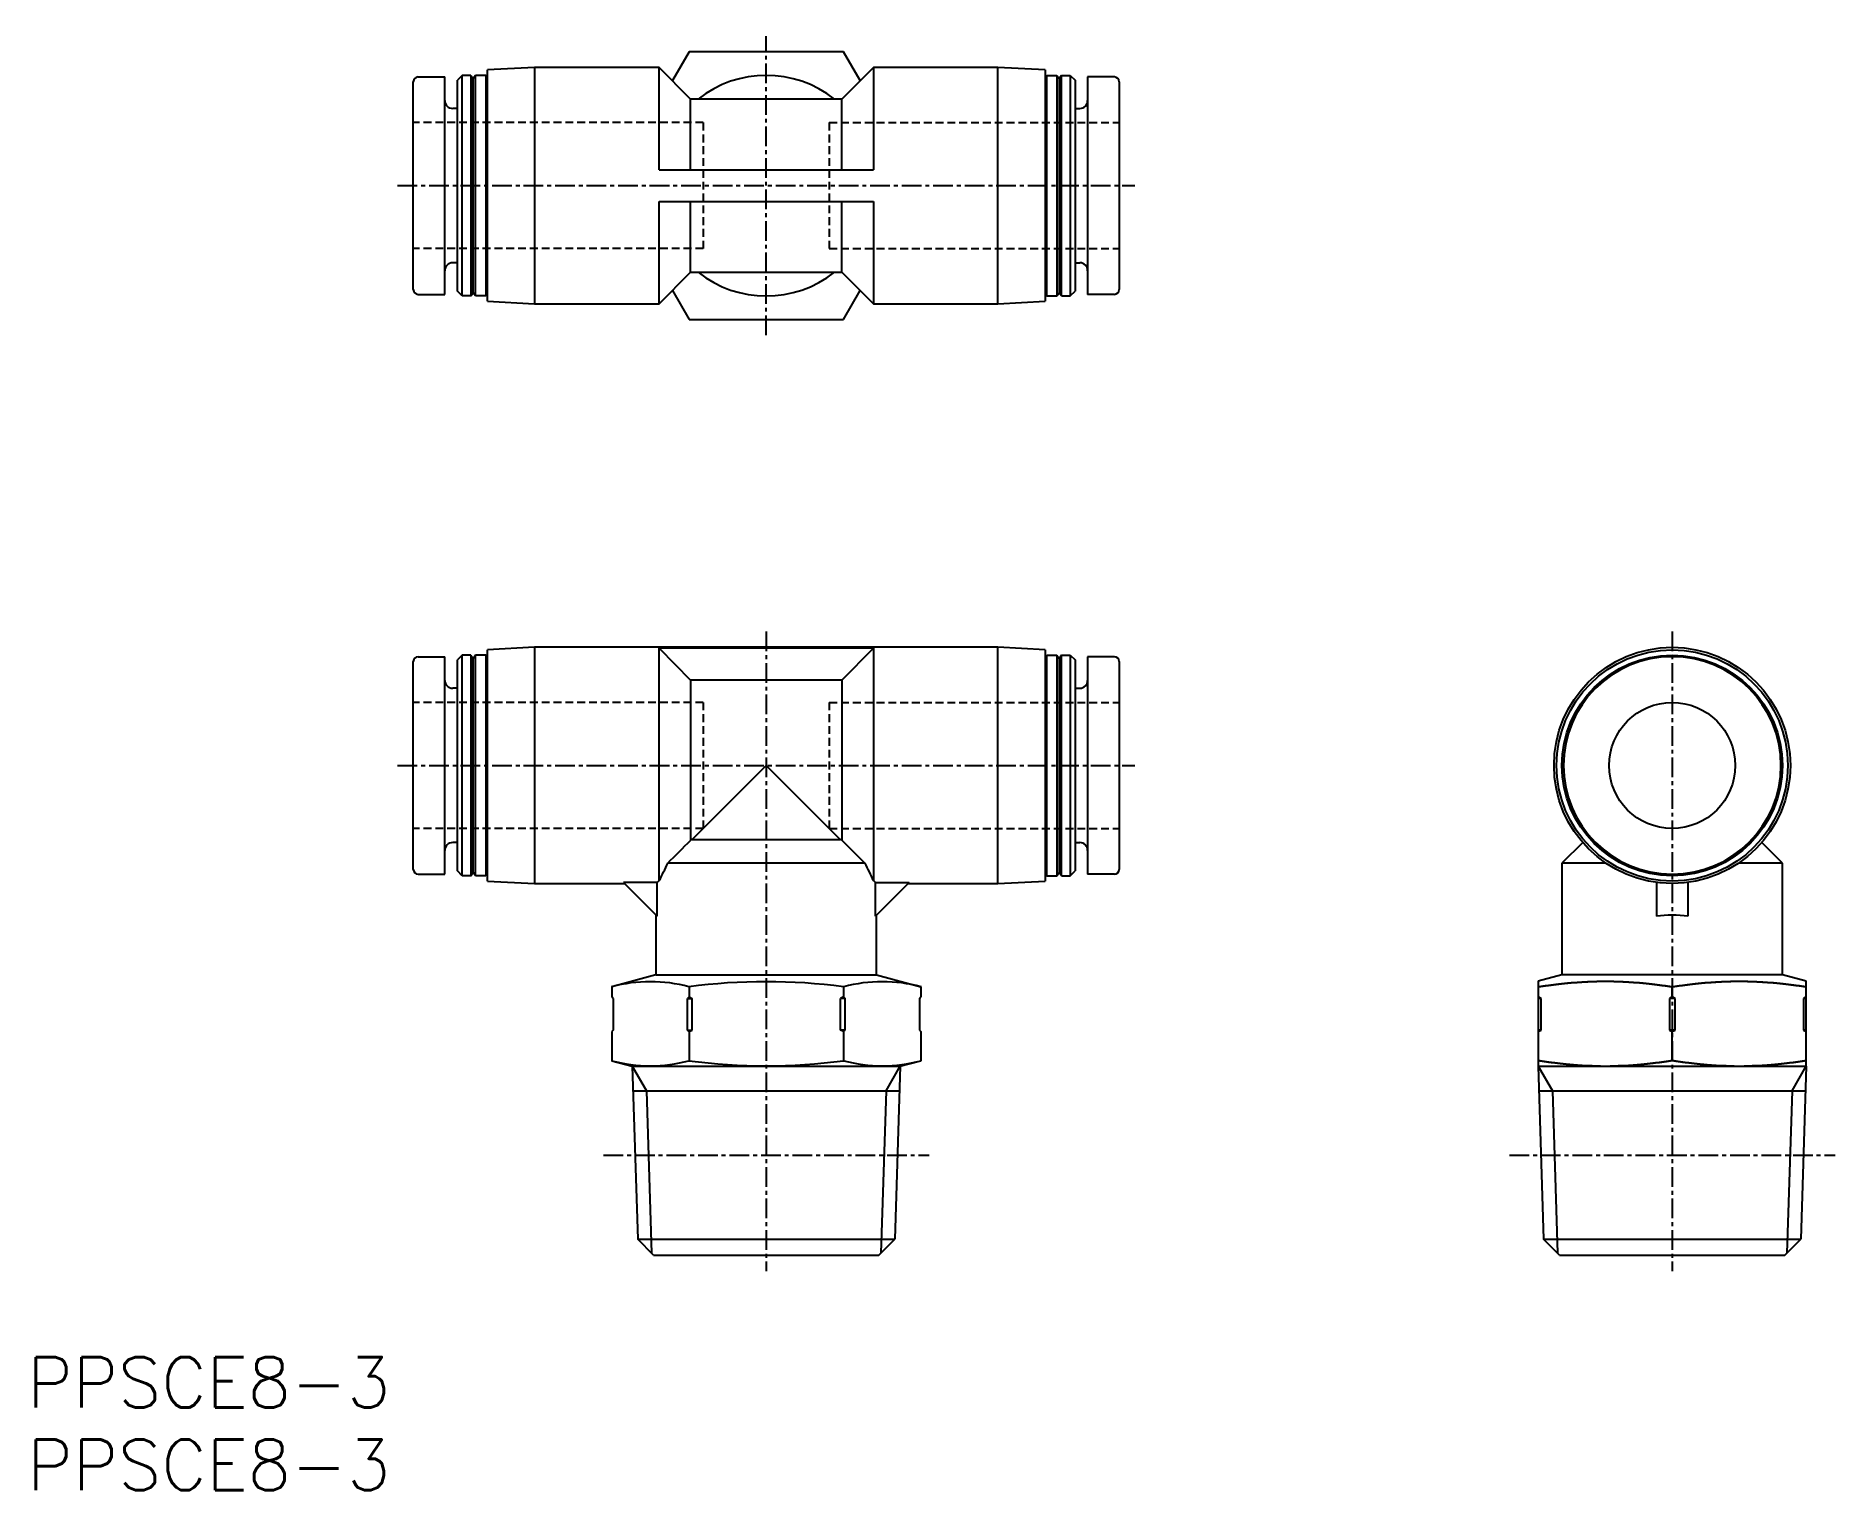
# Model space of a CAD drawing. Extents: x -5 to 109, y -15 to 78.
import ezdxf

# ---------------------------------------------------------------- set-up
doc = ezdxf.new("R2010")
doc.units = 0
doc.linetypes.add('CENTER', pattern=[2, 1.25, -0.25, 0.25, -0.25])
doc.linetypes.add('DASHED', pattern=[0.75, 0.5, -0.25])
doc.layers.get('0').update_dxf_attribs({"linetype": 'CONTINUOUS'})
doc.layers.add('CENTER', color=1, linetype='CENTER')
doc.styles.get("Standard").update_dxf_attribs({"font": 'txt.shx'})

msp = doc.modelspace()

# ---------------------------------------------------------------- texts
at = {"color": 7, "linetype": 'CONTINUOUS'}
for p in [(-5.62, -9.55), (-5.62, -14.79)]:
    msp.add_text('PPSCE8-3', height=3.2, dxfattribs=at).set_placement(p)

# ---------------------------------------------------------------- linework, layer by layer
at = {"color": 7, "linetype": 'CONTINUOUS'}
for p, q in [((36.38, 76.52), (35.32, 74.69)), ((46.19, 76.52), (36.38, 76.52)), ((47.25, 74.69), (46.19, 76.52)), ((26.58, 75.52), (23.58, 75.37)), ((23.58, 60.68), (23.58, 75.37)), ((34.48, 75.52), (26.58, 75.52)), ((26.58, 75.52), (26.58, 60.52)), ((34.48, 69.02), (34.48, 75.52)), ((36.48, 73.52), (34.48, 75.52)), ((48.08, 75.52), (46.08, 73.52)), ((48.08, 75.52), (48.08, 69.02)), ((55.98, 75.52), (48.08, 75.52)), ((58.98, 75.37), (55.98, 75.52)), ((55.98, 60.52), (55.98, 75.52)), ((58.98, 75.37), (58.98, 60.68)), ((18.88, 61.42), (18.88, 74.62)), ((19.18, 74.92), (20.88, 74.92)), ((20.88, 61.12), (20.88, 74.92)), ((21.98, 75.02), (21.68, 74.72)), ((21.68, 61.32), (21.68, 74.72)), ((22.53, 75.02), (21.98, 75.02)), ((21.98, 61.02), (21.98, 75.02)), ((22.53, 75.02), (22.68, 74.82)), ((22.53, 75.02), (22.53, 61.02)), ((22.83, 75.02), (22.68, 74.82)), ((22.68, 61.22), (22.68, 74.82)), ((23.48, 75.02), (22.83, 75.02)), ((22.83, 61.02), (22.83, 75.02)), ((23.58, 74.92), (23.48, 75.02)), ((23.48, 75.02), (23.48, 61.02)), ((58.98, 74.92), (59.08, 75.02)), ((59.08, 75.02), (59.73, 75.02)), ((59.08, 61.02), (59.08, 75.02)), ((59.73, 75.02), (59.88, 74.82)), ((59.73, 75.02), (59.73, 61.02)), ((60.03, 75.02), (59.88, 74.82)), ((59.88, 74.82), (59.88, 61.22)), ((60.03, 75.02), (60.58, 75.02)), ((60.03, 61.02), (60.03, 75.02)), ((60.58, 75.02), (60.88, 74.72)), ((60.58, 75.02), (60.58, 61.02)), ((60.88, 74.72), (60.88, 61.32)), ((63.38, 74.92), (61.68, 74.92)), ((61.68, 74.92), (61.68, 61.12)), ((63.68, 74.62), (63.68, 61.42)), ((36.48, 69.02), (36.48, 73.52)), ((46.08, 73.52), (36.48, 73.52)), ((46.08, 69.02), (46.08, 73.52)), ((21.68, 72.92), (21.38, 72.92)), ((60.88, 72.92), (61.18, 72.92)), ((34.48, 69.02), (48.08, 69.02)), ((34.48, 60.52), (34.48, 67.02)), ((34.48, 67.02), (48.08, 67.02)), ((36.48, 62.52), (36.48, 67.02)), ((46.08, 62.52), (46.08, 67.02)), ((48.08, 67.02), (48.08, 60.52)), ((21.68, 63.12), (21.38, 63.12)), ((60.88, 63.12), (61.18, 63.12)), ((34.48, 60.52), (36.48, 62.52)), ((36.48, 62.52), (46.08, 62.52)), ((46.08, 62.52), (48.08, 60.52)), ((19.18, 61.12), (20.88, 61.12)), ((21.98, 61.02), (21.68, 61.32)), ((22.53, 61.02), (21.98, 61.02)), ((22.53, 61.02), (22.68, 61.22)), ((22.83, 61.02), (22.68, 61.22)), ((23.48, 61.02), (22.83, 61.02)), ((23.58, 61.12), (23.48, 61.02)), ((23.58, 60.68), (26.58, 60.52)), ((26.58, 60.52), (34.48, 60.52)), ((35.32, 61.36), (36.38, 59.52)), ((46.19, 59.52), (47.25, 61.36)), ((48.08, 60.52), (55.98, 60.52)), ((55.98, 60.52), (58.98, 60.68)), ((58.98, 61.12), (59.08, 61.02)), ((59.08, 61.02), (59.73, 61.02)), ((59.73, 61.02), (59.88, 61.22)), ((60.03, 61.02), (59.88, 61.22)), ((60.03, 61.02), (60.58, 61.02)), ((60.58, 61.02), (60.88, 61.32)), ((63.38, 61.12), (61.68, 61.12)), ((36.38, 59.52), (46.19, 59.52)), ((18.88, 24.61), (18.88, 37.81)), ((19.18, 38.11), (20.88, 38.11)), ((20.88, 24.31), (20.88, 38.11)), ((21.98, 38.21), (21.68, 37.91)), ((21.68, 24.51), (21.68, 37.91)), ((22.53, 38.21), (21.98, 38.21)), ((21.98, 24.21), (21.98, 38.21)), ((22.53, 38.21), (22.68, 38.01)), ((22.53, 38.21), (22.53, 24.21)), ((22.83, 38.21), (22.68, 38.01)), ((22.68, 24.41), (22.68, 38.01)), ((23.48, 38.21), (22.83, 38.21)), ((22.83, 24.21), (22.83, 38.21)), ((23.58, 38.11), (23.48, 38.21)), ((23.48, 38.21), (23.48, 24.21)), ((26.58, 38.71), (23.58, 38.56)), ((23.58, 23.87), (23.58, 38.56)), ((26.58, 38.71), (26.58, 23.71)), ((55.98, 38.71), (26.58, 38.71)), ((48.08, 38.65), (34.48, 38.65)), ((34.48, 23.9), (34.48, 38.65)), ((34.48, 38.65), (36.48, 36.62)), ((46.08, 36.62), (48.08, 38.65)), ((48.08, 38.65), (48.08, 23.9)), ((55.98, 23.71), (55.98, 38.71)), ((58.98, 38.56), (55.98, 38.71)), ((58.98, 38.56), (58.98, 23.87)), ((58.98, 38.11), (59.08, 38.21)), ((59.08, 38.21), (59.73, 38.21)), ((59.08, 24.21), (59.08, 38.21)), ((59.73, 38.21), (59.88, 38.01)), ((59.73, 38.21), (59.73, 24.21)), ((60.03, 38.21), (59.88, 38.01)), ((59.88, 38.01), (59.88, 24.41)), ((60.03, 38.21), (60.58, 38.21)), ((60.03, 24.21), (60.03, 38.21)), ((60.58, 38.21), (60.88, 37.91)), ((60.58, 38.21), (60.58, 24.21)), ((60.88, 37.91), (60.88, 24.51)), ((63.38, 38.11), (61.68, 38.11)), ((61.68, 38.11), (61.68, 24.31)), ((63.68, 37.81), (63.68, 24.61)), ((36.48, 36.62), (36.48, 26.47)), ((46.08, 36.62), (36.48, 36.62)), ((46.08, 36.62), (46.08, 26.47)), ((21.68, 36.11), (21.38, 36.11)), ((60.88, 36.11), (61.18, 36.11)), ((41.28, 31.21), (36.58, 26.51)), ((45.98, 26.51), (41.28, 31.21)), ((21.68, 26.31), (21.38, 26.31)), ((36.58, 26.51), (36.48, 26.47)), ((36.58, 26.51), (45.98, 26.51)), ((46.08, 26.47), (45.98, 26.51)), ((60.88, 26.31), (61.18, 26.31)), ((93.1, 26.32), (91.78, 25.01)), ((105.78, 25.01), (104.47, 26.32)), ((19.18, 24.31), (20.88, 24.31)), ((21.98, 24.21), (21.68, 24.51)), ((22.53, 24.21), (21.98, 24.21)), ((22.53, 24.21), (22.68, 24.41)), ((22.83, 24.21), (22.68, 24.41)), ((23.48, 24.21), (22.83, 24.21)), ((23.58, 24.31), (23.48, 24.21)), ((47.54, 25.01), (35.03, 25.01)), ((58.98, 24.31), (59.08, 24.21)), ((59.08, 24.21), (59.73, 24.21)), ((59.73, 24.21), (59.88, 24.41)), ((60.03, 24.21), (59.88, 24.41)), ((60.03, 24.21), (60.58, 24.21)), ((60.58, 24.21), (60.88, 24.51)), ((63.38, 24.31), (61.68, 24.31)), ((94.56, 25.01), (91.78, 25.01)), ((91.78, 25.01), (91.78, 17.91)), ((105.78, 25.01), (103, 25.01)), ((105.78, 17.91), (105.78, 25.01)), ((23.58, 23.87), (26.58, 23.71)), ((26.58, 23.71), (32.28, 23.71)), ((34.36, 23.78), (32.22, 23.78)), ((32.22, 23.78), (34.36, 21.64)), ((34.36, 23.78), (34.48, 23.9)), ((34.36, 21.64), (34.36, 23.78)), ((48.08, 23.9), (48.21, 23.78)), ((48.21, 23.78), (50.35, 23.78)), ((48.21, 21.64), (48.21, 23.78)), ((50.35, 23.78), (48.21, 21.64)), ((50.28, 23.71), (55.98, 23.71)), ((55.98, 23.71), (58.98, 23.87)), ((97.78, 23.78), (97.78, 21.64)), ((99.78, 23.78), (99.78, 21.64)), ((34.28, 21.71), (34.28, 17.91)), ((48.28, 17.91), (48.28, 21.71)), ((34.28, 17.91), (31.47, 17.16)), ((31.47, 17.16), (31.47, 16.51)), ((34.28, 17.91), (48.28, 17.91)), ((36.38, 17.16), (36.38, 16.51)), ((46.19, 17.16), (46.19, 16.51)), ((48.28, 17.91), (51.1, 17.16)), ((51.1, 17.16), (51.1, 16.51)), ((91.78, 17.91), (90.28, 17.51)), ((90.28, 17.51), (90.28, 12.11)), ((105.78, 17.91), (91.78, 17.91)), ((98.78, 16.51), (98.78, 17.16)), ((107.28, 17.51), (105.78, 17.91)), ((107.28, 12.11), (107.28, 17.51)), ((31.57, 16.41), (31.47, 16.51)), ((31.57, 16.41), (31.57, 14.41)), ((36.38, 16.51), (36.28, 16.41)), ((36.28, 16.41), (36.58, 16.41)), ((36.28, 14.41), (36.28, 16.41)), ((36.38, 16.51), (36.58, 16.41)), ((36.58, 14.41), (36.58, 16.41)), ((46.19, 16.51), (45.99, 16.41)), ((45.99, 14.41), (45.99, 16.41)), ((46.29, 16.41), (45.99, 16.41)), ((46.19, 16.51), (46.29, 16.41)), ((46.29, 14.41), (46.29, 16.41)), ((51, 16.41), (51.1, 16.51)), ((51, 16.41), (51, 14.41)), ((90.46, 16.41), (90.28, 16.51)), ((90.46, 16.41), (90.28, 16.41)), ((90.46, 14.41), (90.46, 16.41)), ((98.78, 16.51), (98.61, 16.41)), ((98.96, 16.41), (98.61, 16.41)), ((98.61, 16.41), (98.61, 14.41)), ((98.96, 16.41), (98.78, 16.51)), ((98.96, 14.41), (98.96, 16.41)), ((107.28, 16.51), (107.11, 16.41)), ((107.11, 16.41), (107.11, 14.41)), ((107.28, 16.41), (107.11, 16.41)), ((31.57, 14.41), (31.47, 14.31)), ((31.47, 14.31), (31.47, 12.46)), ((36.28, 14.41), (36.58, 14.41)), ((36.38, 14.31), (36.28, 14.41)), ((36.38, 14.31), (36.58, 14.41)), ((36.38, 14.31), (36.38, 12.46)), ((46.19, 14.31), (45.99, 14.41)), ((46.29, 14.41), (45.99, 14.41)), ((46.19, 14.31), (46.29, 14.41)), ((46.19, 14.31), (46.19, 12.46)), ((51, 14.41), (51.1, 14.31)), ((51.1, 14.31), (51.1, 12.46)), ((90.28, 14.31), (90.46, 14.41)), ((90.46, 14.41), (90.28, 14.41)), ((98.96, 14.41), (98.61, 14.41)), ((98.61, 14.41), (98.78, 14.31)), ((98.78, 14.31), (98.96, 14.41)), ((98.78, 12.46), (98.78, 14.31)), ((107.11, 14.41), (107.28, 14.31)), ((107.28, 14.41), (107.11, 14.41)), ((31.47, 12.46), (32.78, 12.11)), ((32.78, 12.11), (33.12, 1.13)), ((32.78, 12.11), (49.79, 12.11)), ((49.79, 12.11), (49.45, 1.13)), ((49.79, 12.11), (51.1, 12.46)), ((90.28, 12.11), (107.28, 12.11)), ((90.28, 12.11), (90.62, 1.13)), ((107.29, 12.11), (106.95, 1.13)), ((32.83, 10.55), (49.74, 10.55)), ((90.33, 10.55), (107.24, 10.55)), ((34.13, 0.11), (33.12, 1.13)), ((33.12, 1.13), (49.45, 1.13)), ((34.13, 0.11), (48.43, 0.11)), ((48.43, 0.11), (49.45, 1.13)), ((90.62, 1.13), (106.95, 1.13)), ((91.63, 0.11), (90.62, 1.13)), ((91.63, 0.11), (105.93, 0.11)), ((105.93, 0.11), (106.95, 1.13))]:
    msp.add_line(p, q, dxfattribs=at)
at = {"color": 3, "linetype": 'DASHED'}
for p, q in [((37.28, 72.02), (18.88, 72.02)), ((37.28, 72.02), (37.28, 64.02)), ((45.28, 72.02), (63.68, 72.02)), ((45.28, 72.02), (45.28, 64.02)), ((37.28, 64.02), (18.88, 64.02)), ((45.28, 64.02), (63.68, 64.02)), ((37.28, 35.21), (18.88, 35.21)), ((37.28, 35.21), (37.28, 27.21)), ((45.28, 35.21), (45.28, 27.21)), ((45.28, 35.21), (63.68, 35.21)), ((37.28, 27.21), (18.88, 27.21)), ((45.28, 27.21), (63.68, 27.21))]:
    msp.add_line(p, q, dxfattribs=at)
at = {"color": 3, "linetype": 'CONTINUOUS'}
for p, q in [((32.78, 12.11), (33.68, 10.55)), ((48.89, 10.55), (49.79, 12.11)), ((90.28, 12.11), (91.18, 10.55)), ((106.39, 10.55), (107.29, 12.11)), ((33.68, 10.55), (34, 0.24)), ((48.89, 10.55), (48.56, 0.24)), ((91.18, 10.55), (91.5, 0.24)), ((106.39, 10.55), (106.06, 0.24))]:
    msp.add_line(p, q, dxfattribs=at)
at = {"color": 7}
for points in [[(90.28, 17.16, 0), (90.29, 17.16, 0), (90.31, 17.16, 0), (90.32, 17.16, 0), (90.33, 17.17, 0), (90.34, 17.17, 0), (90.35, 17.17, 0), (90.36, 17.17, 0), (90.37, 17.17, 0), (90.38, 17.17, 0), (90.39, 17.17, 0), (90.4, 17.18, 0), (90.41, 17.18, 0), (90.42, 17.18, 0), (90.43, 17.18, 0), (90.44, 17.18, 0), (90.45, 17.18, 0), (90.46, 17.19, 0), (90.47, 17.19, 0), (90.48, 17.19, 0), (90.5, 17.19, 0), (90.51, 17.19, 0), (90.52, 17.19, 0), (90.53, 17.2, 0), (90.54, 17.2, 0), (90.55, 17.2, 0), (90.56, 17.2, 0), (90.57, 17.2, 0), (90.58, 17.2, 0), (90.59, 17.2, 0), (90.6, 17.21, 0), (90.61, 17.21, 0), (90.62, 17.21, 0), (90.63, 17.21, 0), (90.64, 17.21, 0), (90.65, 17.21, 0), (90.66, 17.22, 0), (90.68, 17.22, 0), (90.69, 17.22, 0), (90.7, 17.22, 0), (90.71, 17.22, 0), (90.72, 17.22, 0), (90.73, 17.22, 0), (90.74, 17.23, 0), (90.75, 17.23, 0), (90.76, 17.23, 0), (90.77, 17.23, 0), (90.78, 17.23, 0), (90.79, 17.23, 0), (90.8, 17.23, 0), (90.81, 17.24, 0), (90.82, 17.24, 0), (90.83, 17.24, 0), (90.84, 17.24, 0), (90.86, 17.24, 0), (90.87, 17.24, 0), (90.88, 17.25, 0), (90.89, 17.25, 0), (90.9, 17.25, 0), (90.91, 17.25, 0), (90.92, 17.25, 0), (90.93, 17.25, 0), (90.94, 17.25, 0), (90.95, 17.26, 0), (90.96, 17.26, 0), (90.97, 17.26, 0), (90.98, 17.26, 0), (90.99, 17.26, 0), (91, 17.26, 0), (91.01, 17.26, 0), (91.02, 17.27, 0), (91.04, 17.27, 0), (91.05, 17.27, 0), (91.06, 17.27, 0), (91.07, 17.27, 0), (91.08, 17.27, 0), (91.09, 17.27, 0), (91.1, 17.28, 0), (91.11, 17.28, 0), (91.12, 17.28, 0), (91.13, 17.28, 0), (91.14, 17.28, 0), (91.15, 17.28, 0), (91.16, 17.28, 0), (91.17, 17.28, 0), (91.18, 17.29, 0), (91.19, 17.29, 0), (91.2, 17.29, 0), (91.22, 17.29, 0), (91.23, 17.29, 0), (91.24, 17.29, 0), (91.25, 17.29, 0), (91.26, 17.3, 0), (91.27, 17.3, 0), (91.28, 17.3, 0), (91.29, 17.3, 0), (91.3, 17.3, 0), (91.31, 17.3, 0), (91.32, 17.3, 0), (91.33, 17.3, 0), (91.34, 17.31, 0), (91.35, 17.31, 0), (91.36, 17.31, 0), (91.37, 17.31, 0), (91.38, 17.31, 0), (91.4, 17.31, 0), (91.41, 17.31, 0), (91.42, 17.32, 0), (91.43, 17.32, 0), (91.44, 17.32, 0), (91.45, 17.32, 0), (91.46, 17.32, 0), (91.47, 17.32, 0), (91.48, 17.32, 0), (91.49, 17.32, 0), (91.5, 17.33, 0), (91.51, 17.33, 0), (91.52, 17.33, 0), (91.53, 17.33, 0), (91.54, 17.33, 0), (91.55, 17.33, 0), (91.57, 17.33, 0), (91.58, 17.33, 0), (91.59, 17.34, 0), (91.6, 17.34, 0), (91.61, 17.34, 0), (91.62, 17.34, 0), (91.63, 17.34, 0), (91.64, 17.34, 0), (91.65, 17.34, 0), (91.66, 17.34, 0), (91.67, 17.34, 0), (91.68, 17.35, 0), (91.69, 17.35, 0), (91.7, 17.35, 0), (91.71, 17.35, 0), (91.72, 17.35, 0), (91.74, 17.35, 0), (91.75, 17.35, 0), (91.76, 17.35, 0), (91.77, 17.36, 0), (91.78, 17.36, 0), (91.79, 17.36, 0), (91.8, 17.36, 0), (91.81, 17.36, 0), (91.82, 17.36, 0), (91.83, 17.36, 0), (91.84, 17.36, 0), (91.85, 17.36, 0), (91.86, 17.37, 0), (91.87, 17.37, 0), (91.88, 17.37, 0), (91.89, 17.37, 0), (91.91, 17.37, 0), (91.92, 17.37, 0), (91.93, 17.37, 0), (91.94, 17.37, 0), (91.95, 17.37, 0), (91.96, 17.38, 0), (91.97, 17.38, 0), (91.98, 17.38, 0), (91.99, 17.38, 0), (92, 17.38, 0), (92.01, 17.38, 0), (92.02, 17.38, 0), (92.03, 17.38, 0), (92.04, 17.38, 0), (92.05, 17.39, 0), (92.06, 17.39, 0), (92.08, 17.39, 0), (92.09, 17.39, 0), (92.1, 17.39, 0), (92.11, 17.39, 0), (92.12, 17.39, 0), (92.13, 17.39, 0), (92.14, 17.39, 0), (92.15, 17.39, 0), (92.16, 17.4, 0), (92.17, 17.4, 0), (92.18, 17.4, 0), (92.19, 17.4, 0), (92.2, 17.4, 0), (92.21, 17.4, 0), (92.22, 17.4, 0), (92.23, 17.4, 0), (92.25, 17.4, 0), (92.26, 17.4, 0), (92.27, 17.41, 0), (92.28, 17.41, 0), (92.29, 17.41, 0), (92.3, 17.41, 0), (92.31, 17.41, 0), (92.32, 17.41, 0), (92.33, 17.41, 0), (92.34, 17.41, 0), (92.35, 17.41, 0), (92.36, 17.41, 0), (92.37, 17.41, 0), (92.38, 17.42, 0), (92.39, 17.42, 0), (92.41, 17.42, 0), (92.42, 17.42, 0), (92.43, 17.42, 0), (92.44, 17.42, 0), (92.45, 17.42, 0), (92.46, 17.42, 0), (92.47, 17.42, 0), (92.48, 17.42, 0), (92.49, 17.42, 0), (92.5, 17.43, 0), (92.51, 17.43, 0), (92.52, 17.43, 0), (92.53, 17.43, 0), (92.54, 17.43, 0), (92.55, 17.43, 0), (92.56, 17.43, 0), (92.58, 17.43, 0), (92.59, 17.43, 0), (92.6, 17.43, 0), (92.61, 17.43, 0), (92.62, 17.44, 0), (92.63, 17.44, 0), (92.64, 17.44, 0), (92.65, 17.44, 0), (92.66, 17.44, 0), (92.67, 17.44, 0), (92.68, 17.44, 0), (92.69, 17.44, 0), (92.7, 17.44, 0), (92.71, 17.44, 0), (92.72, 17.44, 0), (92.74, 17.44, 0), (92.75, 17.44, 0), (92.76, 17.45, 0), (92.77, 17.45, 0), (92.78, 17.45, 0), (92.79, 17.45, 0), (92.8, 17.45, 0), (92.81, 17.45, 0), (92.82, 17.45, 0), (92.83, 17.45, 0), (92.84, 17.45, 0), (92.85, 17.45, 0), (92.86, 17.45, 0), (92.87, 17.45, 0), (92.88, 17.45, 0), (92.9, 17.46, 0), (92.91, 17.46, 0), (92.92, 17.46, 0), (92.93, 17.46, 0), (92.94, 17.46, 0), (92.95, 17.46, 0), (92.96, 17.46, 0), (92.97, 17.46, 0), (92.98, 17.46, 0), (92.99, 17.46, 0), (93, 17.46, 0), (93.01, 17.46, 0), (93.02, 17.46, 0), (93.03, 17.46, 0), (93.04, 17.46, 0), (93.06, 17.47, 0), (93.07, 17.47, 0), (93.08, 17.47, 0), (93.09, 17.47, 0), (93.1, 17.47, 0), (93.11, 17.47, 0), (93.12, 17.47, 0), (93.13, 17.47, 0), (93.14, 17.47, 0), (93.15, 17.47, 0), (93.16, 17.47, 0), (93.17, 17.47, 0), (93.18, 17.47, 0), (93.19, 17.47, 0), (93.2, 17.47, 0), (93.22, 17.47, 0), (93.23, 17.48, 0), (93.24, 17.48, 0), (93.25, 17.48, 0), (93.26, 17.48, 0), (93.27, 17.48, 0), (93.28, 17.48, 0), (93.29, 17.48, 0), (93.3, 17.48, 0), (93.31, 17.48, 0), (93.32, 17.48, 0), (93.33, 17.48, 0), (93.34, 17.48, 0), (93.35, 17.48, 0), (93.36, 17.48, 0), (93.38, 17.48, 0), (93.39, 17.48, 0), (93.4, 17.48, 0), (93.41, 17.48, 0), (93.42, 17.48, 0), (93.43, 17.49, 0), (93.44, 17.49, 0), (93.45, 17.49, 0), (93.46, 17.49, 0), (93.47, 17.49, 0), (93.48, 17.49, 0), (93.49, 17.49, 0), (93.5, 17.49, 0), (93.51, 17.49, 0), (93.52, 17.49, 0), (93.54, 17.49, 0), (93.55, 17.49, 0), (93.56, 17.49, 0), (93.57, 17.49, 0), (93.58, 17.49, 0), (93.59, 17.49, 0), (93.6, 17.49, 0), (93.61, 17.49, 0), (93.62, 17.49, 0), (93.63, 17.49, 0), (93.64, 17.49, 0), (93.65, 17.49, 0), (93.66, 17.5, 0), (93.67, 17.5, 0), (93.68, 17.5, 0), (93.7, 17.5, 0), (93.71, 17.5, 0), (93.72, 17.5, 0), (93.73, 17.5, 0), (93.74, 17.5, 0), (93.75, 17.5, 0), (93.76, 17.5, 0), (93.77, 17.5, 0), (93.78, 17.5, 0), (93.79, 17.5, 0), (93.8, 17.5, 0), (93.81, 17.5, 0), (93.82, 17.5, 0), (93.83, 17.5, 0), (93.84, 17.5, 0), (93.86, 17.5, 0), (93.87, 17.5, 0), (93.88, 17.5, 0), (93.89, 17.5, 0), (93.9, 17.5, 0), (93.91, 17.5, 0), (93.92, 17.5, 0), (93.93, 17.5, 0), (93.94, 17.5, 0), (93.95, 17.5, 0), (93.96, 17.5, 0), (93.97, 17.5, 0), (93.98, 17.5, 0), (93.99, 17.5, 0), (94.01, 17.51, 0), (94.02, 17.51, 0), (94.03, 17.51, 0), (94.04, 17.51, 0), (94.05, 17.51, 0), (94.06, 17.51, 0), (94.07, 17.51, 0), (94.08, 17.51, 0), (94.09, 17.51, 0), (94.1, 17.51, 0), (94.11, 17.51, 0), (94.12, 17.51, 0), (94.13, 17.51, 0), (94.14, 17.51, 0), (94.15, 17.51, 0), (94.17, 17.51, 0), (94.18, 17.51, 0), (94.19, 17.51, 0), (94.2, 17.51, 0), (94.21, 17.51, 0), (94.22, 17.51, 0), (94.23, 17.51, 0), (94.24, 17.51, 0), (94.25, 17.51, 0), (94.26, 17.51, 0), (94.27, 17.51, 0), (94.28, 17.51, 0), (94.29, 17.51, 0), (94.3, 17.51, 0), (94.32, 17.51, 0), (94.33, 17.51, 0), (94.34, 17.51, 0), (94.35, 17.51, 0), (94.36, 17.51, 0), (94.37, 17.51, 0), (94.38, 17.51, 0), (94.39, 17.51, 0), (94.4, 17.51, 0), (94.41, 17.51, 0), (94.42, 17.51, 0), (94.43, 17.51, 0), (94.44, 17.51, 0), (94.45, 17.51, 0), (94.46, 17.51, 0), (94.48, 17.51, 0), (94.49, 17.51, 0), (94.5, 17.51, 0), (94.51, 17.51, 0), (94.52, 17.51, 0), (94.53, 17.51, 0), (94.54, 17.51, 0), (94.55, 17.51, 0), (94.56, 17.51, 0), (94.57, 17.51, 0), (94.58, 17.51, 0), (94.59, 17.51, 0), (94.6, 17.51, 0), (94.61, 17.51, 0), (94.62, 17.51, 0), (94.64, 17.51, 0), (94.65, 17.51, 0), (94.66, 17.51, 0), (94.67, 17.51, 0), (94.68, 17.51, 0), (94.69, 17.51, 0), (94.7, 17.51, 0), (94.71, 17.51, 0), (94.72, 17.51, 0), (94.73, 17.51, 0), (94.74, 17.51, 0), (94.75, 17.51, 0), (94.76, 17.51, 0), (94.77, 17.51, 0), (94.79, 17.51, 0), (94.8, 17.51, 0), (94.81, 17.51, 0), (94.82, 17.51, 0), (94.83, 17.51, 0), (94.84, 17.51, 0), (94.85, 17.51, 0), (94.86, 17.51, 0), (94.87, 17.51, 0), (94.88, 17.51, 0), (94.89, 17.51, 0), (94.9, 17.51, 0), (94.91, 17.51, 0), (94.92, 17.51, 0), (94.93, 17.51, 0), (94.95, 17.51, 0), (94.96, 17.51, 0), (94.97, 17.51, 0), (94.98, 17.51, 0), (94.99, 17.51, 0), (95, 17.51, 0), (95.01, 17.51, 0), (95.02, 17.51, 0), (95.03, 17.51, 0), (95.04, 17.51, 0), (95.05, 17.51, 0), (95.06, 17.51, 0), (95.07, 17.5, 0), (95.08, 17.5, 0), (95.1, 17.5, 0), (95.11, 17.5, 0), (95.12, 17.5, 0), (95.13, 17.5, 0), (95.14, 17.5, 0), (95.15, 17.5, 0), (95.16, 17.5, 0), (95.17, 17.5, 0), (95.18, 17.5, 0), (95.19, 17.5, 0), (95.2, 17.5, 0), (95.21, 17.5, 0), (95.22, 17.5, 0), (95.23, 17.5, 0), (95.24, 17.5, 0), (95.26, 17.5, 0), (95.27, 17.5, 0), (95.28, 17.5, 0), (95.29, 17.5, 0), (95.3, 17.5, 0), (95.31, 17.5, 0), (95.32, 17.5, 0), (95.33, 17.5, 0), (95.34, 17.5, 0), (95.35, 17.5, 0), (95.36, 17.5, 0), (95.37, 17.5, 0), (95.38, 17.5, 0), (95.39, 17.5, 0), (95.4, 17.5, 0), (95.42, 17.49, 0), (95.43, 17.49, 0), (95.44, 17.49, 0), (95.45, 17.49, 0), (95.46, 17.49, 0), (95.47, 17.49, 0), (95.48, 17.49, 0), (95.49, 17.49, 0), (95.5, 17.49, 0), (95.51, 17.49, 0), (95.52, 17.49, 0), (95.53, 17.49, 0), (95.54, 17.49, 0), (95.55, 17.49, 0), (95.56, 17.49, 0), (95.58, 17.49, 0), (95.59, 17.49, 0), (95.6, 17.49, 0), (95.61, 17.49, 0), (95.62, 17.49, 0), (95.63, 17.49, 0), (95.64, 17.49, 0), (95.65, 17.48, 0), (95.66, 17.48, 0), (95.67, 17.48, 0), (95.68, 17.48, 0), (95.69, 17.48, 0), (95.7, 17.48, 0), (95.71, 17.48, 0), (95.73, 17.48, 0), (95.74, 17.48, 0), (95.75, 17.48, 0), (95.76, 17.48, 0), (95.77, 17.48, 0), (95.78, 17.48, 0), (95.79, 17.48, 0), (95.8, 17.48, 0), (95.81, 17.48, 0), (95.82, 17.48, 0), (95.83, 17.48, 0), (95.84, 17.48, 0), (95.85, 17.47, 0), (95.86, 17.47, 0), (95.87, 17.47, 0), (95.89, 17.47, 0), (95.9, 17.47, 0), (95.91, 17.47, 0), (95.92, 17.47, 0), (95.93, 17.47, 0), (95.94, 17.47, 0), (95.95, 17.47, 0), (95.96, 17.47, 0), (95.97, 17.47, 0), (95.98, 17.47, 0), (95.99, 17.47, 0), (96, 17.47, 0), (96.01, 17.47, 0), (96.02, 17.46, 0), (96.03, 17.46, 0), (96.05, 17.46, 0), (96.06, 17.46, 0), (96.07, 17.46, 0), (96.08, 17.46, 0), (96.09, 17.46, 0), (96.1, 17.46, 0), (96.11, 17.46, 0), (96.12, 17.46, 0), (96.13, 17.46, 0), (96.14, 17.46, 0), (96.15, 17.46, 0), (96.16, 17.46, 0), (96.17, 17.46, 0), (96.18, 17.45, 0), (96.19, 17.45, 0), (96.21, 17.45, 0), (96.22, 17.45, 0), (96.23, 17.45, 0), (96.24, 17.45, 0), (96.25, 17.45, 0), (96.26, 17.45, 0), (96.27, 17.45, 0), (96.28, 17.45, 0), (96.29, 17.45, 0), (96.3, 17.45, 0), (96.31, 17.45, 0), (96.32, 17.44, 0), (96.33, 17.44, 0), (96.34, 17.44, 0), (96.35, 17.44, 0), (96.36, 17.44, 0), (96.38, 17.44, 0), (96.39, 17.44, 0), (96.4, 17.44, 0), (96.41, 17.44, 0), (96.42, 17.44, 0), (96.43, 17.44, 0), (96.44, 17.44, 0), (96.45, 17.44, 0), (96.46, 17.43, 0), (96.47, 17.43, 0), (96.48, 17.43, 0), (96.49, 17.43, 0), (96.5, 17.43, 0), (96.51, 17.43, 0), (96.52, 17.43, 0), (96.54, 17.43, 0), (96.55, 17.43, 0), (96.56, 17.43, 0), (96.57, 17.43, 0), (96.58, 17.42, 0), (96.59, 17.42, 0), (96.6, 17.42, 0), (96.61, 17.42, 0), (96.62, 17.42, 0), (96.63, 17.42, 0), (96.64, 17.42, 0), (96.65, 17.42, 0), (96.66, 17.42, 0), (96.67, 17.42, 0), (96.68, 17.42, 0), (96.7, 17.41, 0), (96.71, 17.41, 0), (96.72, 17.41, 0), (96.73, 17.41, 0), (96.74, 17.41, 0), (96.75, 17.41, 0), (96.76, 17.41, 0), (96.77, 17.41, 0), (96.78, 17.41, 0), (96.79, 17.41, 0), (96.8, 17.41, 0), (96.81, 17.4, 0), (96.82, 17.4, 0), (96.83, 17.4, 0), (96.84, 17.4, 0), (96.85, 17.4, 0), (96.87, 17.4, 0), (96.88, 17.4, 0), (96.89, 17.4, 0), (96.9, 17.4, 0), (96.91, 17.4, 0), (96.92, 17.39, 0), (96.93, 17.39, 0), (96.94, 17.39, 0), (96.95, 17.39, 0), (96.96, 17.39, 0), (96.97, 17.39, 0), (96.98, 17.39, 0), (96.99, 17.39, 0), (97, 17.39, 0), (97.01, 17.39, 0), (97.03, 17.38, 0), (97.04, 17.38, 0), (97.05, 17.38, 0), (97.06, 17.38, 0), (97.07, 17.38, 0), (97.08, 17.38, 0), (97.09, 17.38, 0), (97.1, 17.38, 0), (97.11, 17.38, 0), (97.12, 17.37, 0), (97.13, 17.37, 0), (97.14, 17.37, 0), (97.15, 17.37, 0), (97.16, 17.37, 0), (97.17, 17.37, 0), (97.18, 17.37, 0), (97.2, 17.37, 0), (97.21, 17.37, 0), (97.22, 17.36, 0), (97.23, 17.36, 0), (97.24, 17.36, 0), (97.25, 17.36, 0), (97.26, 17.36, 0), (97.27, 17.36, 0), (97.28, 17.36, 0), (97.29, 17.36, 0), (97.3, 17.36, 0), (97.31, 17.35, 0), (97.32, 17.35, 0), (97.33, 17.35, 0), (97.34, 17.35, 0), (97.35, 17.35, 0), (97.36, 17.35, 0), (97.38, 17.35, 0), (97.39, 17.35, 0), (97.4, 17.34, 0), (97.41, 17.34, 0), (97.42, 17.34, 0), (97.43, 17.34, 0), (97.44, 17.34, 0), (97.45, 17.34, 0), (97.46, 17.34, 0), (97.47, 17.34, 0), (97.48, 17.34, 0), (97.49, 17.33, 0), (97.5, 17.33, 0), (97.51, 17.33, 0), (97.52, 17.33, 0), (97.53, 17.33, 0), (97.55, 17.33, 0), (97.56, 17.33, 0), (97.57, 17.33, 0), (97.58, 17.32, 0), (97.59, 17.32, 0), (97.6, 17.32, 0), (97.61, 17.32, 0), (97.62, 17.32, 0), (97.63, 17.32, 0), (97.64, 17.32, 0), (97.65, 17.32, 0), (97.66, 17.31, 0), (97.67, 17.31, 0), (97.68, 17.31, 0), (97.69, 17.31, 0), (97.7, 17.31, 0), (97.72, 17.31, 0), (97.73, 17.31, 0), (97.74, 17.3, 0), (97.75, 17.3, 0), (97.76, 17.3, 0), (97.77, 17.3, 0), (97.78, 17.3, 0), (97.79, 17.3, 0), (97.8, 17.3, 0), (97.81, 17.3, 0), (97.82, 17.29, 0), (97.83, 17.29, 0), (97.84, 17.29, 0), (97.85, 17.29, 0), (97.86, 17.29, 0), (97.87, 17.29, 0), (97.88, 17.29, 0), (97.9, 17.28, 0), (97.91, 17.28, 0), (97.92, 17.28, 0), (97.93, 17.28, 0), (97.94, 17.28, 0), (97.95, 17.28, 0), (97.96, 17.28, 0), (97.97, 17.28, 0), (97.98, 17.27, 0), (97.99, 17.27, 0), (98, 17.27, 0), (98.01, 17.27, 0), (98.02, 17.27, 0), (98.03, 17.27, 0), (98.04, 17.27, 0), (98.05, 17.26, 0), (98.06, 17.26, 0), (98.08, 17.26, 0), (98.09, 17.26, 0), (98.1, 17.26, 0), (98.11, 17.26, 0), (98.12, 17.26, 0), (98.13, 17.25, 0), (98.14, 17.25, 0), (98.15, 17.25, 0), (98.16, 17.25, 0), (98.17, 17.25, 0), (98.18, 17.25, 0), (98.19, 17.25, 0), (98.2, 17.24, 0), (98.21, 17.24, 0), (98.22, 17.24, 0), (98.23, 17.24, 0), (98.25, 17.24, 0), (98.26, 17.24, 0), (98.27, 17.23, 0), (98.28, 17.23, 0), (98.29, 17.23, 0), (98.3, 17.23, 0), (98.31, 17.23, 0), (98.32, 17.23, 0), (98.33, 17.23, 0), (98.34, 17.22, 0), (98.35, 17.22, 0), (98.36, 17.22, 0), (98.37, 17.22, 0), (98.38, 17.22, 0), (98.39, 17.22, 0), (98.4, 17.22, 0), (98.41, 17.21, 0), (98.42, 17.21, 0), (98.44, 17.21, 0), (98.45, 17.21, 0), (98.46, 17.21, 0), (98.47, 17.21, 0), (98.48, 17.2, 0), (98.49, 17.2, 0), (98.5, 17.2, 0), (98.51, 17.2, 0), (98.52, 17.2, 0), (98.53, 17.2, 0), (98.54, 17.2, 0), (98.55, 17.19, 0), (98.56, 17.19, 0), (98.57, 17.19, 0), (98.58, 17.19, 0), (98.59, 17.19, 0), (98.6, 17.19, 0), (98.62, 17.18, 0), (98.63, 17.18, 0), (98.64, 17.18, 0), (98.65, 17.18, 0), (98.66, 17.18, 0), (98.67, 17.18, 0), (98.68, 17.17, 0), (98.69, 17.17, 0), (98.7, 17.17, 0), (98.71, 17.17, 0), (98.72, 17.17, 0), (98.73, 17.17, 0), (98.74, 17.17, 0), (98.75, 17.16, 0), (98.76, 17.16, 0), (98.77, 17.16, 0), (98.78, 17.16, 0)], [(98.78, 17.16, 0), (98.79, 17.16, 0), (98.81, 17.16, 0), (98.82, 17.16, 0), (98.83, 17.17, 0), (98.84, 17.17, 0), (98.85, 17.17, 0), (98.86, 17.17, 0), (98.87, 17.17, 0), (98.88, 17.17, 0), (98.89, 17.17, 0), (98.9, 17.18, 0), (98.91, 17.18, 0), (98.92, 17.18, 0), (98.93, 17.18, 0), (98.94, 17.18, 0), (98.95, 17.18, 0), (98.96, 17.19, 0), (98.97, 17.19, 0), (98.98, 17.19, 0), (99, 17.19, 0), (99.01, 17.19, 0), (99.02, 17.19, 0), (99.03, 17.2, 0), (99.04, 17.2, 0), (99.05, 17.2, 0), (99.06, 17.2, 0), (99.07, 17.2, 0), (99.08, 17.2, 0), (99.09, 17.2, 0), (99.1, 17.21, 0), (99.11, 17.21, 0), (99.12, 17.21, 0), (99.13, 17.21, 0), (99.14, 17.21, 0), (99.15, 17.21, 0), (99.16, 17.22, 0), (99.18, 17.22, 0), (99.19, 17.22, 0), (99.2, 17.22, 0), (99.21, 17.22, 0), (99.22, 17.22, 0), (99.23, 17.22, 0), (99.24, 17.23, 0), (99.25, 17.23, 0), (99.26, 17.23, 0), (99.27, 17.23, 0), (99.28, 17.23, 0), (99.29, 17.23, 0), (99.3, 17.23, 0), (99.31, 17.24, 0), (99.32, 17.24, 0), (99.33, 17.24, 0), (99.34, 17.24, 0), (99.36, 17.24, 0), (99.37, 17.24, 0), (99.38, 17.25, 0), (99.39, 17.25, 0), (99.4, 17.25, 0), (99.41, 17.25, 0), (99.42, 17.25, 0), (99.43, 17.25, 0), (99.44, 17.25, 0), (99.45, 17.26, 0), (99.46, 17.26, 0), (99.47, 17.26, 0), (99.48, 17.26, 0), (99.49, 17.26, 0), (99.5, 17.26, 0), (99.51, 17.26, 0), (99.52, 17.27, 0), (99.54, 17.27, 0), (99.55, 17.27, 0), (99.56, 17.27, 0), (99.57, 17.27, 0), (99.58, 17.27, 0), (99.59, 17.27, 0), (99.6, 17.28, 0), (99.61, 17.28, 0), (99.62, 17.28, 0), (99.63, 17.28, 0), (99.64, 17.28, 0), (99.65, 17.28, 0), (99.66, 17.28, 0), (99.67, 17.28, 0), (99.68, 17.29, 0), (99.69, 17.29, 0), (99.7, 17.29, 0), (99.72, 17.29, 0), (99.73, 17.29, 0), (99.74, 17.29, 0), (99.75, 17.29, 0), (99.76, 17.3, 0), (99.77, 17.3, 0), (99.78, 17.3, 0), (99.79, 17.3, 0), (99.8, 17.3, 0), (99.81, 17.3, 0), (99.82, 17.3, 0), (99.83, 17.3, 0), (99.84, 17.31, 0), (99.85, 17.31, 0), (99.86, 17.31, 0), (99.87, 17.31, 0), (99.88, 17.31, 0), (99.9, 17.31, 0), (99.91, 17.31, 0), (99.92, 17.32, 0), (99.93, 17.32, 0), (99.94, 17.32, 0), (99.95, 17.32, 0), (99.96, 17.32, 0), (99.97, 17.32, 0), (99.98, 17.32, 0), (99.99, 17.32, 0), (100, 17.33, 0), (100.01, 17.33, 0), (100.02, 17.33, 0), (100.03, 17.33, 0), (100.04, 17.33, 0), (100.06, 17.33, 0), (100.06, 17.33, 0), (100.08, 17.33, 0), (100.09, 17.34, 0), (100.1, 17.34, 0), (100.11, 17.34, 0), (100.12, 17.34, 0), (100.13, 17.34, 0), (100.14, 17.34, 0), (100.15, 17.34, 0), (100.16, 17.34, 0), (100.17, 17.34, 0), (100.18, 17.35, 0), (100.19, 17.35, 0), (100.2, 17.35, 0), (100.21, 17.35, 0), (100.22, 17.35, 0), (100.23, 17.35, 0), (100.25, 17.35, 0), (100.26, 17.35, 0), (100.27, 17.36, 0), (100.28, 17.36, 0), (100.29, 17.36, 0), (100.3, 17.36, 0), (100.31, 17.36, 0), (100.32, 17.36, 0), (100.33, 17.36, 0), (100.34, 17.36, 0), (100.35, 17.36, 0), (100.36, 17.37, 0), (100.37, 17.37, 0), (100.38, 17.37, 0), (100.39, 17.37, 0), (100.41, 17.37, 0), (100.42, 17.37, 0), (100.43, 17.37, 0), (100.44, 17.37, 0), (100.45, 17.37, 0), (100.46, 17.38, 0), (100.47, 17.38, 0), (100.48, 17.38, 0), (100.49, 17.38, 0), (100.5, 17.38, 0), (100.51, 17.38, 0), (100.52, 17.38, 0), (100.53, 17.38, 0), (100.54, 17.38, 0), (100.55, 17.39, 0), (100.56, 17.39, 0), (100.58, 17.39, 0), (100.59, 17.39, 0), (100.6, 17.39, 0), (100.61, 17.39, 0), (100.62, 17.39, 0), (100.63, 17.39, 0), (100.64, 17.39, 0), (100.65, 17.39, 0), (100.66, 17.4, 0), (100.67, 17.4, 0), (100.68, 17.4, 0), (100.69, 17.4, 0), (100.7, 17.4, 0), (100.71, 17.4, 0), (100.72, 17.4, 0), (100.73, 17.4, 0), (100.75, 17.4, 0), (100.76, 17.4, 0), (100.77, 17.41, 0), (100.78, 17.41, 0), (100.79, 17.41, 0), (100.8, 17.41, 0), (100.81, 17.41, 0), (100.82, 17.41, 0), (100.83, 17.41, 0), (100.84, 17.41, 0), (100.85, 17.41, 0), (100.86, 17.41, 0), (100.87, 17.41, 0), (100.88, 17.42, 0), (100.89, 17.42, 0), (100.91, 17.42, 0), (100.92, 17.42, 0), (100.93, 17.42, 0), (100.94, 17.42, 0), (100.95, 17.42, 0), (100.96, 17.42, 0), (100.97, 17.42, 0), (100.98, 17.42, 0), (100.99, 17.42, 0), (101, 17.43, 0), (101.01, 17.43, 0), (101.02, 17.43, 0), (101.03, 17.43, 0), (101.04, 17.43, 0), (101.05, 17.43, 0), (101.06, 17.43, 0), (101.08, 17.43, 0), (101.09, 17.43, 0), (101.1, 17.43, 0), (101.11, 17.43, 0), (101.12, 17.44, 0), (101.13, 17.44, 0), (101.14, 17.44, 0), (101.15, 17.44, 0), (101.16, 17.44, 0), (101.17, 17.44, 0), (101.18, 17.44, 0), (101.19, 17.44, 0), (101.2, 17.44, 0), (101.21, 17.44, 0), (101.22, 17.44, 0), (101.23, 17.44, 0), (101.25, 17.44, 0), (101.26, 17.45, 0), (101.27, 17.45, 0), (101.28, 17.45, 0), (101.29, 17.45, 0), (101.3, 17.45, 0), (101.31, 17.45, 0), (101.32, 17.45, 0), (101.33, 17.45, 0), (101.34, 17.45, 0), (101.35, 17.45, 0), (101.36, 17.45, 0), (101.37, 17.45, 0), (101.39, 17.45, 0), (101.39, 17.46, 0), (101.41, 17.46, 0), (101.42, 17.46, 0), (101.43, 17.46, 0), (101.44, 17.46, 0), (101.45, 17.46, 0), (101.46, 17.46, 0), (101.47, 17.46, 0), (101.48, 17.46, 0), (101.49, 17.46, 0), (101.5, 17.46, 0), (101.51, 17.46, 0), (101.52, 17.46, 0), (101.53, 17.46, 0), (101.54, 17.46, 0), (101.56, 17.47, 0), (101.57, 17.47, 0), (101.58, 17.47, 0), (101.59, 17.47, 0), (101.6, 17.47, 0), (101.61, 17.47, 0), (101.62, 17.47, 0), (101.63, 17.47, 0), (101.64, 17.47, 0), (101.65, 17.47, 0), (101.66, 17.47, 0), (101.67, 17.47, 0), (101.68, 17.47, 0), (101.69, 17.47, 0), (101.7, 17.47, 0), (101.72, 17.47, 0), (101.73, 17.48, 0), (101.74, 17.48, 0), (101.75, 17.48, 0), (101.76, 17.48, 0), (101.77, 17.48, 0), (101.78, 17.48, 0), (101.79, 17.48, 0), (101.8, 17.48, 0), (101.81, 17.48, 0), (101.82, 17.48, 0), (101.83, 17.48, 0), (101.84, 17.48, 0), (101.85, 17.48, 0), (101.86, 17.48, 0), (101.88, 17.48, 0), (101.89, 17.48, 0), (101.9, 17.48, 0), (101.91, 17.48, 0), (101.92, 17.48, 0), (101.93, 17.49, 0), (101.94, 17.49, 0), (101.95, 17.49, 0), (101.96, 17.49, 0), (101.97, 17.49, 0), (101.98, 17.49, 0), (101.99, 17.49, 0), (102, 17.49, 0), (102.01, 17.49, 0), (102.03, 17.49, 0), (102.03, 17.49, 0), (102.05, 17.49, 0), (102.06, 17.49, 0), (102.07, 17.49, 0), (102.08, 17.49, 0), (102.09, 17.49, 0), (102.1, 17.49, 0), (102.11, 17.49, 0), (102.12, 17.49, 0), (102.13, 17.49, 0), (102.14, 17.49, 0), (102.15, 17.49, 0), (102.16, 17.5, 0), (102.17, 17.5, 0), (102.19, 17.5, 0), (102.2, 17.5, 0), (102.21, 17.5, 0), (102.22, 17.5, 0), (102.23, 17.5, 0), (102.24, 17.5, 0), (102.25, 17.5, 0), (102.26, 17.5, 0), (102.27, 17.5, 0), (102.28, 17.5, 0), (102.29, 17.5, 0), (102.3, 17.5, 0), (102.31, 17.5, 0), (102.32, 17.5, 0), (102.33, 17.5, 0), (102.34, 17.5, 0), (102.36, 17.5, 0), (102.37, 17.5, 0), (102.38, 17.5, 0), (102.39, 17.5, 0), (102.4, 17.5, 0), (102.41, 17.5, 0), (102.42, 17.5, 0), (102.43, 17.5, 0), (102.44, 17.5, 0), (102.45, 17.5, 0), (102.46, 17.5, 0), (102.47, 17.5, 0), (102.48, 17.5, 0), (102.5, 17.5, 0), (102.5, 17.51, 0), (102.52, 17.51, 0), (102.53, 17.51, 0), (102.54, 17.51, 0), (102.55, 17.51, 0), (102.56, 17.51, 0), (102.57, 17.51, 0), (102.58, 17.51, 0), (102.59, 17.51, 0), (102.6, 17.51, 0), (102.61, 17.51, 0), (102.62, 17.51, 0), (102.63, 17.51, 0), (102.64, 17.51, 0), (102.66, 17.51, 0), (102.67, 17.51, 0), (102.68, 17.51, 0), (102.69, 17.51, 0), (102.7, 17.51, 0), (102.71, 17.51, 0), (102.72, 17.51, 0), (102.73, 17.51, 0), (102.74, 17.51, 0), (102.75, 17.51, 0), (102.76, 17.51, 0), (102.77, 17.51, 0), (102.78, 17.51, 0), (102.79, 17.51, 0), (102.8, 17.51, 0), (102.81, 17.51, 0), (102.83, 17.51, 0), (102.84, 17.51, 0), (102.85, 17.51, 0), (102.86, 17.51, 0), (102.87, 17.51, 0), (102.88, 17.51, 0), (102.89, 17.51, 0), (102.9, 17.51, 0), (102.91, 17.51, 0), (102.92, 17.51, 0), (102.93, 17.51, 0), (102.94, 17.51, 0), (102.95, 17.51, 0), (102.97, 17.51, 0), (102.97, 17.51, 0), (102.99, 17.51, 0), (103, 17.51, 0), (103.01, 17.51, 0), (103.02, 17.51, 0), (103.03, 17.51, 0), (103.04, 17.51, 0), (103.05, 17.51, 0), (103.06, 17.51, 0), (103.07, 17.51, 0), (103.08, 17.51, 0), (103.09, 17.51, 0), (103.1, 17.51, 0), (103.11, 17.51, 0), (103.12, 17.51, 0), (103.14, 17.51, 0), (103.15, 17.51, 0), (103.16, 17.51, 0), (103.17, 17.51, 0), (103.18, 17.51, 0), (103.19, 17.51, 0), (103.2, 17.51, 0), (103.21, 17.51, 0), (103.22, 17.51, 0), (103.23, 17.51, 0), (103.24, 17.51, 0), (103.25, 17.51, 0), (103.26, 17.51, 0), (103.28, 17.51, 0), (103.28, 17.51, 0), (103.3, 17.51, 0), (103.31, 17.51, 0), (103.32, 17.51, 0), (103.33, 17.51, 0), (103.34, 17.51, 0), (103.35, 17.51, 0), (103.36, 17.51, 0), (103.37, 17.51, 0), (103.38, 17.51, 0), (103.39, 17.51, 0), (103.4, 17.51, 0), (103.41, 17.51, 0), (103.42, 17.51, 0), (103.44, 17.51, 0), (103.45, 17.51, 0), (103.46, 17.51, 0), (103.47, 17.51, 0), (103.48, 17.51, 0), (103.49, 17.51, 0), (103.5, 17.51, 0), (103.51, 17.51, 0), (103.52, 17.51, 0), (103.53, 17.51, 0), (103.54, 17.51, 0), (103.55, 17.51, 0), (103.56, 17.51, 0), (103.57, 17.5, 0), (103.58, 17.5, 0), (103.59, 17.5, 0), (103.61, 17.5, 0), (103.62, 17.5, 0), (103.63, 17.5, 0), (103.64, 17.5, 0), (103.65, 17.5, 0), (103.66, 17.5, 0), (103.67, 17.5, 0), (103.68, 17.5, 0), (103.69, 17.5, 0), (103.7, 17.5, 0), (103.71, 17.5, 0), (103.72, 17.5, 0), (103.73, 17.5, 0), (103.75, 17.5, 0), (103.75, 17.5, 0), (103.77, 17.5, 0), (103.78, 17.5, 0), (103.79, 17.5, 0), (103.8, 17.5, 0), (103.81, 17.5, 0), (103.82, 17.5, 0), (103.83, 17.5, 0), (103.84, 17.5, 0), (103.85, 17.5, 0), (103.86, 17.5, 0), (103.87, 17.5, 0), (103.88, 17.5, 0), (103.89, 17.5, 0), (103.91, 17.5, 0), (103.92, 17.49, 0), (103.93, 17.49, 0), (103.94, 17.49, 0), (103.95, 17.49, 0), (103.96, 17.49, 0), (103.97, 17.49, 0), (103.98, 17.49, 0), (103.99, 17.49, 0), (104, 17.49, 0), (104.01, 17.49, 0), (104.02, 17.49, 0), (104.03, 17.49, 0), (104.04, 17.49, 0), (104.05, 17.49, 0), (104.06, 17.49, 0), (104.08, 17.49, 0), (104.09, 17.49, 0), (104.1, 17.49, 0), (104.11, 17.49, 0), (104.12, 17.49, 0), (104.13, 17.49, 0), (104.14, 17.49, 0), (104.15, 17.48, 0), (104.16, 17.48, 0), (104.17, 17.48, 0), (104.18, 17.48, 0), (104.19, 17.48, 0), (104.2, 17.48, 0), (104.21, 17.48, 0), (104.22, 17.48, 0), (104.24, 17.48, 0), (104.25, 17.48, 0), (104.26, 17.48, 0), (104.27, 17.48, 0), (104.28, 17.48, 0), (104.29, 17.48, 0), (104.3, 17.48, 0), (104.31, 17.48, 0), (104.32, 17.48, 0), (104.33, 17.48, 0), (104.34, 17.48, 0), (104.35, 17.47, 0), (104.36, 17.47, 0), (104.38, 17.47, 0), (104.39, 17.47, 0), (104.4, 17.47, 0), (104.41, 17.47, 0), (104.42, 17.47, 0), (104.43, 17.47, 0), (104.44, 17.47, 0), (104.45, 17.47, 0), (104.46, 17.47, 0), (104.47, 17.47, 0), (104.48, 17.47, 0), (104.49, 17.47, 0), (104.5, 17.47, 0), (104.51, 17.47, 0), (104.52, 17.46, 0), (104.53, 17.46, 0), (104.55, 17.46, 0), (104.56, 17.46, 0), (104.57, 17.46, 0), (104.58, 17.46, 0), (104.59, 17.46, 0), (104.6, 17.46, 0), (104.61, 17.46, 0), (104.62, 17.46, 0), (104.63, 17.46, 0), (104.64, 17.46, 0), (104.65, 17.46, 0), (104.66, 17.46, 0), (104.67, 17.46, 0), (104.68, 17.45, 0), (104.69, 17.45, 0), (104.7, 17.45, 0), (104.72, 17.45, 0), (104.73, 17.45, 0), (104.74, 17.45, 0), (104.75, 17.45, 0), (104.76, 17.45, 0), (104.77, 17.45, 0), (104.78, 17.45, 0), (104.79, 17.45, 0), (104.8, 17.45, 0), (104.81, 17.45, 0), (104.82, 17.44, 0), (104.83, 17.44, 0), (104.84, 17.44, 0), (104.85, 17.44, 0), (104.86, 17.44, 0), (104.88, 17.44, 0), (104.89, 17.44, 0), (104.9, 17.44, 0), (104.91, 17.44, 0), (104.92, 17.44, 0), (104.93, 17.44, 0), (104.94, 17.44, 0), (104.95, 17.44, 0), (104.96, 17.43, 0), (104.97, 17.43, 0), (104.98, 17.43, 0), (104.99, 17.43, 0), (105, 17.43, 0), (105.01, 17.43, 0), (105.03, 17.43, 0), (105.03, 17.43, 0), (105.05, 17.43, 0), (105.06, 17.43, 0), (105.07, 17.43, 0), (105.08, 17.42, 0), (105.09, 17.42, 0), (105.1, 17.42, 0), (105.11, 17.42, 0), (105.12, 17.42, 0), (105.13, 17.42, 0), (105.14, 17.42, 0), (105.15, 17.42, 0), (105.16, 17.42, 0), (105.17, 17.42, 0), (105.19, 17.42, 0), (105.19, 17.41, 0), (105.21, 17.41, 0), (105.22, 17.41, 0), (105.23, 17.41, 0), (105.24, 17.41, 0), (105.25, 17.41, 0), (105.26, 17.41, 0), (105.27, 17.41, 0), (105.28, 17.41, 0), (105.29, 17.41, 0), (105.3, 17.41, 0), (105.31, 17.4, 0), (105.32, 17.4, 0), (105.33, 17.4, 0), (105.34, 17.4, 0), (105.36, 17.4, 0), (105.36, 17.4, 0), (105.38, 17.4, 0), (105.39, 17.4, 0), (105.4, 17.4, 0), (105.41, 17.4, 0), (105.42, 17.39, 0), (105.43, 17.39, 0), (105.44, 17.39, 0), (105.45, 17.39, 0), (105.46, 17.39, 0), (105.47, 17.39, 0), (105.48, 17.39, 0), (105.49, 17.39, 0), (105.5, 17.39, 0), (105.51, 17.39, 0), (105.53, 17.38, 0), (105.54, 17.38, 0), (105.55, 17.38, 0), (105.56, 17.38, 0), (105.57, 17.38, 0), (105.58, 17.38, 0), (105.59, 17.38, 0), (105.6, 17.38, 0), (105.61, 17.38, 0), (105.62, 17.37, 0), (105.63, 17.37, 0), (105.64, 17.37, 0), (105.65, 17.37, 0), (105.66, 17.37, 0), (105.67, 17.37, 0), (105.68, 17.37, 0), (105.69, 17.37, 0), (105.71, 17.37, 0), (105.72, 17.36, 0), (105.73, 17.36, 0), (105.74, 17.36, 0), (105.75, 17.36, 0), (105.76, 17.36, 0), (105.77, 17.36, 0), (105.78, 17.36, 0), (105.79, 17.36, 0), (105.8, 17.36, 0), (105.81, 17.35, 0), (105.82, 17.35, 0), (105.83, 17.35, 0), (105.84, 17.35, 0), (105.85, 17.35, 0), (105.86, 17.35, 0), (105.88, 17.35, 0), (105.89, 17.35, 0), (105.9, 17.34, 0), (105.91, 17.34, 0), (105.92, 17.34, 0), (105.93, 17.34, 0), (105.94, 17.34, 0), (105.95, 17.34, 0), (105.96, 17.34, 0), (105.97, 17.34, 0), (105.98, 17.34, 0), (105.99, 17.33, 0), (106, 17.33, 0), (106.01, 17.33, 0), (106.02, 17.33, 0), (106.03, 17.33, 0), (106.05, 17.33, 0), (106.06, 17.33, 0), (106.07, 17.33, 0), (106.08, 17.32, 0), (106.09, 17.32, 0), (106.1, 17.32, 0), (106.11, 17.32, 0), (106.12, 17.32, 0), (106.13, 17.32, 0), (106.14, 17.32, 0), (106.15, 17.32, 0), (106.16, 17.31, 0), (106.17, 17.31, 0), (106.18, 17.31, 0), (106.19, 17.31, 0), (106.2, 17.31, 0), (106.22, 17.31, 0), (106.23, 17.31, 0), (106.24, 17.3, 0), (106.25, 17.3, 0), (106.26, 17.3, 0), (106.27, 17.3, 0), (106.28, 17.3, 0), (106.29, 17.3, 0), (106.3, 17.3, 0), (106.31, 17.3, 0), (106.32, 17.29, 0), (106.33, 17.29, 0), (106.34, 17.29, 0), (106.35, 17.29, 0), (106.36, 17.29, 0), (106.37, 17.29, 0), (106.39, 17.29, 0), (106.4, 17.28, 0), (106.41, 17.28, 0), (106.42, 17.28, 0), (106.43, 17.28, 0), (106.44, 17.28, 0), (106.45, 17.28, 0), (106.46, 17.28, 0), (106.47, 17.28, 0), (106.48, 17.27, 0), (106.49, 17.27, 0), (106.5, 17.27, 0), (106.51, 17.27, 0), (106.52, 17.27, 0), (106.53, 17.27, 0), (106.54, 17.27, 0), (106.55, 17.26, 0), (106.56, 17.26, 0), (106.58, 17.26, 0), (106.59, 17.26, 0), (106.6, 17.26, 0), (106.61, 17.26, 0), (106.62, 17.26, 0), (106.63, 17.25, 0), (106.64, 17.25, 0), (106.65, 17.25, 0), (106.66, 17.25, 0), (106.67, 17.25, 0), (106.68, 17.25, 0), (106.69, 17.25, 0), (106.7, 17.24, 0), (106.71, 17.24, 0), (106.72, 17.24, 0), (106.73, 17.24, 0), (106.75, 17.24, 0), (106.76, 17.24, 0), (106.77, 17.23, 0), (106.78, 17.23, 0), (106.79, 17.23, 0), (106.8, 17.23, 0), (106.81, 17.23, 0), (106.82, 17.23, 0), (106.83, 17.23, 0), (106.84, 17.22, 0), (106.85, 17.22, 0), (106.86, 17.22, 0), (106.87, 17.22, 0), (106.88, 17.22, 0), (106.89, 17.22, 0), (106.9, 17.22, 0), (106.91, 17.21, 0), (106.92, 17.21, 0), (106.94, 17.21, 0), (106.95, 17.21, 0), (106.96, 17.21, 0), (106.97, 17.21, 0), (106.98, 17.2, 0), (106.99, 17.2, 0), (107, 17.2, 0), (107.01, 17.2, 0), (107.02, 17.2, 0), (107.03, 17.2, 0), (107.04, 17.2, 0), (107.05, 17.19, 0), (107.06, 17.19, 0), (107.07, 17.19, 0), (107.08, 17.19, 0), (107.09, 17.19, 0), (107.11, 17.19, 0), (107.11, 17.18, 0), (107.13, 17.18, 0), (107.14, 17.18, 0), (107.15, 17.18, 0), (107.16, 17.18, 0), (107.17, 17.18, 0), (107.18, 17.17, 0), (107.19, 17.17, 0), (107.2, 17.17, 0), (107.21, 17.17, 0), (107.22, 17.17, 0), (107.23, 17.17, 0), (107.24, 17.17, 0), (107.25, 17.16, 0), (107.26, 17.16, 0), (107.27, 17.16, 0), (107.28, 17.16, 0)], [(94.22, 12.11, 0), (94.21, 12.11, 0), (94.2, 12.11, 0), (94.19, 12.11, 0), (94.19, 12.11, 0), (94.18, 12.11, 0), (94.17, 12.11, 0), (94.16, 12.11, 0), (94.15, 12.11, 0), (94.14, 12.11, 0), (94.13, 12.11, 0), (94.12, 12.11, 0), (94.11, 12.11, 0), (94.1, 12.11, 0), (94.09, 12.11, 0), (94.08, 12.12, 0), (94.07, 12.12, 0), (94.06, 12.12, 0), (94.05, 12.12, 0), (94.04, 12.12, 0), (94.03, 12.12, 0), (94.02, 12.12, 0), (94.01, 12.12, 0), (94, 12.12, 0), (93.99, 12.12, 0), (93.99, 12.12, 0), (93.98, 12.12, 0), (93.97, 12.12, 0), (93.96, 12.12, 0), (93.95, 12.12, 0), (93.94, 12.12, 0), (93.93, 12.12, 0), (93.92, 12.12, 0), (93.91, 12.12, 0), (93.9, 12.12, 0), (93.89, 12.12, 0), (93.88, 12.12, 0), (93.87, 12.12, 0), (93.86, 12.12, 0), (93.85, 12.12, 0), (93.84, 12.12, 0), (93.83, 12.12, 0), (93.82, 12.12, 0), (93.81, 12.12, 0), (93.8, 12.12, 0), (93.79, 12.12, 0), (93.78, 12.12, 0), (93.78, 12.12, 0), (93.77, 12.12, 0), (93.76, 12.12, 0), (93.75, 12.12, 0), (93.74, 12.12, 0), (93.73, 12.12, 0), (93.72, 12.12, 0), (93.71, 12.13, 0), (93.7, 12.13, 0), (93.69, 12.13, 0), (93.68, 12.13, 0), (93.67, 12.13, 0), (93.66, 12.13, 0), (93.65, 12.13, 0), (93.64, 12.13, 0), (93.63, 12.13, 0), (93.62, 12.13, 0), (93.61, 12.13, 0), (93.6, 12.13, 0), (93.59, 12.13, 0), (93.58, 12.13, 0), (93.58, 12.13, 0), (93.57, 12.13, 0), (93.56, 12.13, 0), (93.55, 12.13, 0), (93.54, 12.13, 0), (93.53, 12.13, 0), (93.52, 12.13, 0), (93.51, 12.13, 0), (93.5, 12.13, 0), (93.49, 12.13, 0), (93.48, 12.13, 0), (93.47, 12.13, 0), (93.46, 12.13, 0), (93.45, 12.14, 0), (93.44, 12.14, 0), (93.43, 12.14, 0), (93.42, 12.14, 0), (93.41, 12.14, 0), (93.4, 12.14, 0), (93.39, 12.14, 0), (93.38, 12.14, 0), (93.38, 12.14, 0), (93.37, 12.14, 0), (93.36, 12.14, 0), (93.35, 12.14, 0), (93.34, 12.14, 0), (93.33, 12.14, 0), (93.32, 12.14, 0), (93.31, 12.14, 0), (93.3, 12.14, 0), (93.29, 12.14, 0), (93.28, 12.14, 0), (93.27, 12.14, 0), (93.26, 12.14, 0), (93.25, 12.15, 0), (93.24, 12.15, 0), (93.23, 12.15, 0), (93.22, 12.15, 0), (93.21, 12.15, 0), (93.2, 12.15, 0), (93.19, 12.15, 0), (93.18, 12.15, 0), (93.18, 12.15, 0), (93.17, 12.15, 0), (93.16, 12.15, 0), (93.15, 12.15, 0), (93.14, 12.15, 0), (93.13, 12.15, 0), (93.12, 12.15, 0), (93.11, 12.15, 0), (93.1, 12.15, 0), (93.09, 12.15, 0), (93.08, 12.15, 0), (93.07, 12.16, 0), (93.06, 12.16, 0), (93.05, 12.16, 0), (93.04, 12.16, 0), (93.03, 12.16, 0), (93.02, 12.16, 0), (93.01, 12.16, 0), (93, 12.16, 0), (92.99, 12.16, 0), (92.98, 12.16, 0), (92.98, 12.16, 0), (92.97, 12.16, 0), (92.96, 12.16, 0), (92.95, 12.16, 0), (92.94, 12.16, 0), (92.93, 12.16, 0), (92.92, 12.17, 0), (92.91, 12.17, 0), (92.9, 12.17, 0), (92.89, 12.17, 0), (92.88, 12.17, 0), (92.87, 12.17, 0), (92.86, 12.17, 0), (92.85, 12.17, 0), (92.84, 12.17, 0), (92.83, 12.17, 0), (92.82, 12.17, 0), (92.81, 12.17, 0), (92.8, 12.17, 0), (92.79, 12.17, 0), (92.78, 12.17, 0), (92.78, 12.18, 0), (92.77, 12.18, 0), (92.76, 12.18, 0), (92.75, 12.18, 0), (92.74, 12.18, 0), (92.73, 12.18, 0), (92.72, 12.18, 0), (92.71, 12.18, 0), (92.7, 12.18, 0), (92.69, 12.18, 0), (92.68, 12.18, 0), (92.67, 12.18, 0), (92.66, 12.18, 0), (92.65, 12.18, 0), (92.64, 12.18, 0), (92.63, 12.19, 0), (92.62, 12.19, 0), (92.61, 12.19, 0), (92.6, 12.19, 0), (92.59, 12.19, 0), (92.59, 12.19, 0), (92.58, 12.19, 0), (92.57, 12.19, 0), (92.56, 12.19, 0), (92.55, 12.19, 0), (92.54, 12.19, 0), (92.53, 12.19, 0), (92.52, 12.19, 0), (92.51, 12.2, 0), (92.5, 12.2, 0), (92.49, 12.2, 0), (92.48, 12.2, 0), (92.47, 12.2, 0), (92.46, 12.2, 0), (92.45, 12.2, 0), (92.44, 12.2, 0), (92.43, 12.2, 0), (92.42, 12.2, 0), (92.41, 12.2, 0), (92.4, 12.2, 0), (92.39, 12.21, 0), (92.39, 12.21, 0), (92.38, 12.21, 0), (92.37, 12.21, 0), (92.36, 12.21, 0), (92.35, 12.21, 0), (92.34, 12.21, 0), (92.33, 12.21, 0), (92.32, 12.21, 0), (92.31, 12.21, 0), (92.3, 12.21, 0), (92.29, 12.21, 0), (92.28, 12.22, 0), (92.27, 12.22, 0), (92.26, 12.22, 0), (92.25, 12.22, 0), (92.24, 12.22, 0), (92.23, 12.22, 0), (92.22, 12.22, 0), (92.21, 12.22, 0), (92.2, 12.22, 0), (92.2, 12.22, 0), (92.19, 12.22, 0), (92.18, 12.22, 0), (92.17, 12.23, 0), (92.16, 12.23, 0), (92.15, 12.23, 0), (92.14, 12.23, 0), (92.13, 12.23, 0), (92.12, 12.23, 0), (92.11, 12.23, 0), (92.1, 12.23, 0), (92.09, 12.23, 0), (92.08, 12.23, 0), (92.07, 12.23, 0), (92.06, 12.24, 0), (92.05, 12.24, 0), (92.04, 12.24, 0), (92.03, 12.24, 0), (92.02, 12.24, 0), (92.02, 12.24, 0), (92.01, 12.24, 0), (92, 12.24, 0), (91.99, 12.24, 0), (91.98, 12.24, 0), (91.97, 12.25, 0), (91.96, 12.25, 0), (91.95, 12.25, 0), (91.94, 12.25, 0), (91.93, 12.25, 0), (91.92, 12.25, 0), (91.91, 12.25, 0), (91.9, 12.25, 0), (91.89, 12.25, 0), (91.88, 12.25, 0), (91.87, 12.26, 0), (91.86, 12.26, 0), (91.85, 12.26, 0), (91.84, 12.26, 0), (91.83, 12.26, 0), (91.83, 12.26, 0), (91.82, 12.26, 0), (91.81, 12.26, 0), (91.8, 12.26, 0), (91.79, 12.26, 0), (91.78, 12.27, 0), (91.77, 12.27, 0), (91.76, 12.27, 0), (91.75, 12.27, 0), (91.74, 12.27, 0), (91.73, 12.27, 0), (91.72, 12.27, 0), (91.71, 12.27, 0), (91.7, 12.27, 0), (91.69, 12.27, 0), (91.68, 12.28, 0), (91.67, 12.28, 0), (91.66, 12.28, 0), (91.65, 12.28, 0), (91.65, 12.28, 0), (91.64, 12.28, 0), (91.63, 12.28, 0), (91.62, 12.28, 0), (91.61, 12.28, 0), (91.6, 12.29, 0), (91.59, 12.29, 0), (91.58, 12.29, 0), (91.57, 12.29, 0), (91.56, 12.29, 0), (91.55, 12.29, 0), (91.54, 12.29, 0), (91.53, 12.29, 0), (91.52, 12.29, 0), (91.51, 12.3, 0), (91.5, 12.3, 0), (91.49, 12.3, 0), (91.48, 12.3, 0), (91.47, 12.3, 0), (91.47, 12.3, 0), (91.46, 12.3, 0), (91.45, 12.3, 0), (91.44, 12.3, 0), (91.43, 12.31, 0), (91.42, 12.31, 0), (91.41, 12.31, 0), (91.4, 12.31, 0), (91.39, 12.31, 0), (91.38, 12.31, 0), (91.37, 12.31, 0), (91.36, 12.31, 0), (91.35, 12.31, 0), (91.34, 12.32, 0), (91.33, 12.32, 0), (91.32, 12.32, 0), (91.31, 12.32, 0), (91.3, 12.32, 0), (91.29, 12.32, 0), (91.29, 12.32, 0), (91.28, 12.32, 0), (91.27, 12.33, 0), (91.26, 12.33, 0), (91.25, 12.33, 0), (91.24, 12.33, 0), (91.23, 12.33, 0), (91.22, 12.33, 0), (91.21, 12.33, 0), (91.2, 12.33, 0), (91.19, 12.33, 0), (91.18, 12.34, 0), (91.17, 12.34, 0), (91.16, 12.34, 0), (91.15, 12.34, 0), (91.14, 12.34, 0), (91.13, 12.34, 0), (91.12, 12.34, 0), (91.12, 12.34, 0), (91.11, 12.35, 0), (91.1, 12.35, 0), (91.09, 12.35, 0), (91.08, 12.35, 0), (91.07, 12.35, 0), (91.06, 12.35, 0), (91.05, 12.35, 0), (91.04, 12.35, 0), (91.03, 12.36, 0), (91.02, 12.36, 0), (91.01, 12.36, 0), (91, 12.36, 0), (90.99, 12.36, 0), (90.98, 12.36, 0), (90.97, 12.36, 0), (90.96, 12.36, 0), (90.95, 12.37, 0), (90.94, 12.37, 0), (90.94, 12.37, 0), (90.93, 12.37, 0), (90.92, 12.37, 0), (90.91, 12.37, 0), (90.9, 12.37, 0), (90.89, 12.37, 0), (90.88, 12.38, 0), (90.87, 12.38, 0), (90.86, 12.38, 0), (90.85, 12.38, 0), (90.84, 12.38, 0), (90.83, 12.38, 0), (90.82, 12.38, 0), (90.81, 12.39, 0), (90.8, 12.39, 0), (90.79, 12.39, 0), (90.78, 12.39, 0), (90.77, 12.39, 0), (90.77, 12.39, 0), (90.76, 12.39, 0), (90.75, 12.39, 0), (90.74, 12.4, 0), (90.73, 12.4, 0), (90.72, 12.4, 0), (90.71, 12.4, 0), (90.7, 12.4, 0), (90.69, 12.4, 0), (90.68, 12.4, 0), (90.67, 12.41, 0), (90.66, 12.41, 0), (90.65, 12.41, 0), (90.64, 12.41, 0), (90.63, 12.41, 0), (90.62, 12.41, 0), (90.61, 12.41, 0), (90.6, 12.41, 0), (90.6, 12.42, 0), (90.59, 12.42, 0), (90.58, 12.42, 0), (90.57, 12.42, 0), (90.56, 12.42, 0), (90.55, 12.42, 0), (90.54, 12.42, 0), (90.53, 12.43, 0), (90.52, 12.43, 0), (90.51, 12.43, 0), (90.5, 12.43, 0), (90.49, 12.43, 0), (90.48, 12.43, 0), (90.47, 12.43, 0), (90.46, 12.44, 0), (90.45, 12.44, 0), (90.44, 12.44, 0), (90.44, 12.44, 0), (90.43, 12.44, 0), (90.42, 12.44, 0), (90.41, 12.44, 0), (90.4, 12.45, 0), (90.39, 12.45, 0), (90.38, 12.45, 0), (90.37, 12.45, 0), (90.36, 12.45, 0), (90.35, 12.45, 0), (90.34, 12.45, 0), (90.33, 12.46, 0), (90.32, 12.46, 0), (90.31, 12.46, 0), (90.3, 12.46, 0), (90.29, 12.46, 0), (90.28, 12.46, 0)], [(98.78, 12.46, 0), (98.78, 12.46, 0), (98.77, 12.46, 0), (98.76, 12.46, 0), (98.75, 12.46, 0), (98.74, 12.46, 0), (98.73, 12.46, 0), (98.72, 12.45, 0), (98.71, 12.45, 0), (98.71, 12.45, 0), (98.7, 12.45, 0), (98.69, 12.45, 0), (98.68, 12.45, 0), (98.67, 12.45, 0), (98.66, 12.44, 0), (98.65, 12.44, 0), (98.64, 12.44, 0), (98.64, 12.44, 0), (98.63, 12.44, 0), (98.62, 12.44, 0), (98.61, 12.44, 0), (98.6, 12.44, 0), (98.59, 12.43, 0), (98.58, 12.43, 0), (98.57, 12.43, 0), (98.57, 12.43, 0), (98.56, 12.43, 0), (98.55, 12.43, 0), (98.54, 12.43, 0), (98.53, 12.42, 0), (98.52, 12.42, 0), (98.51, 12.42, 0), (98.5, 12.42, 0), (98.5, 12.42, 0), (98.49, 12.42, 0), (98.48, 12.42, 0), (98.47, 12.42, 0), (98.46, 12.41, 0), (98.45, 12.41, 0), (98.44, 12.41, 0), (98.43, 12.41, 0), (98.43, 12.41, 0), (98.42, 12.41, 0), (98.41, 12.41, 0), (98.4, 12.41, 0), (98.39, 12.4, 0), (98.38, 12.4, 0), (98.37, 12.4, 0), (98.36, 12.4, 0), (98.36, 12.4, 0), (98.35, 12.4, 0), (98.34, 12.4, 0), (98.33, 12.4, 0), (98.32, 12.39, 0), (98.31, 12.39, 0), (98.3, 12.39, 0), (98.29, 12.39, 0), (98.28, 12.39, 0), (98.28, 12.39, 0), (98.27, 12.39, 0), (98.26, 12.39, 0), (98.25, 12.38, 0), (98.24, 12.38, 0), (98.23, 12.38, 0), (98.22, 12.38, 0), (98.21, 12.38, 0), (98.21, 12.38, 0), (98.2, 12.38, 0), (98.19, 12.38, 0), (98.18, 12.37, 0), (98.17, 12.37, 0), (98.16, 12.37, 0), (98.15, 12.37, 0), (98.14, 12.37, 0), (98.14, 12.37, 0), (98.13, 12.37, 0), (98.12, 12.37, 0), (98.11, 12.37, 0), (98.1, 12.36, 0), (98.09, 12.36, 0), (98.08, 12.36, 0), (98.07, 12.36, 0), (98.07, 12.36, 0), (98.06, 12.36, 0), (98.05, 12.36, 0), (98.04, 12.36, 0), (98.03, 12.35, 0), (98.02, 12.35, 0), (98.01, 12.35, 0), (98, 12.35, 0), (98, 12.35, 0), (97.99, 12.35, 0), (97.98, 12.35, 0), (97.97, 12.35, 0), (97.96, 12.35, 0), (97.95, 12.34, 0), (97.94, 12.34, 0), (97.93, 12.34, 0), (97.92, 12.34, 0), (97.92, 12.34, 0), (97.91, 12.34, 0), (97.9, 12.34, 0), (97.89, 12.34, 0), (97.88, 12.34, 0), (97.87, 12.33, 0), (97.86, 12.33, 0), (97.85, 12.33, 0), (97.85, 12.33, 0), (97.84, 12.33, 0), (97.83, 12.33, 0), (97.82, 12.33, 0), (97.81, 12.33, 0), (97.8, 12.33, 0), (97.79, 12.32, 0), (97.78, 12.32, 0), (97.78, 12.32, 0), (97.77, 12.32, 0), (97.76, 12.32, 0), (97.75, 12.32, 0), (97.74, 12.32, 0), (97.73, 12.32, 0), (97.72, 12.32, 0), (97.71, 12.31, 0), (97.71, 12.31, 0), (97.7, 12.31, 0), (97.69, 12.31, 0), (97.68, 12.31, 0), (97.67, 12.31, 0), (97.66, 12.31, 0), (97.65, 12.31, 0), (97.64, 12.31, 0), (97.64, 12.3, 0), (97.63, 12.3, 0), (97.62, 12.3, 0), (97.61, 12.3, 0), (97.6, 12.3, 0), (97.59, 12.3, 0), (97.58, 12.3, 0), (97.57, 12.3, 0), (97.56, 12.3, 0), (97.56, 12.3, 0), (97.55, 12.29, 0), (97.54, 12.29, 0), (97.53, 12.29, 0), (97.52, 12.29, 0), (97.51, 12.29, 0), (97.5, 12.29, 0), (97.49, 12.29, 0), (97.49, 12.29, 0), (97.48, 12.29, 0), (97.47, 12.29, 0), (97.46, 12.28, 0), (97.45, 12.28, 0), (97.44, 12.28, 0), (97.43, 12.28, 0), (97.42, 12.28, 0), (97.42, 12.28, 0), (97.41, 12.28, 0), (97.4, 12.28, 0), (97.39, 12.28, 0), (97.38, 12.28, 0), (97.37, 12.27, 0), (97.36, 12.27, 0), (97.35, 12.27, 0), (97.34, 12.27, 0), (97.34, 12.27, 0), (97.33, 12.27, 0), (97.32, 12.27, 0), (97.31, 12.27, 0), (97.3, 12.27, 0), (97.29, 12.27, 0), (97.28, 12.26, 0), (97.27, 12.26, 0), (97.27, 12.26, 0), (97.26, 12.26, 0), (97.25, 12.26, 0), (97.24, 12.26, 0), (97.23, 12.26, 0), (97.22, 12.26, 0), (97.21, 12.26, 0), (97.2, 12.26, 0), (97.2, 12.26, 0), (97.19, 12.25, 0), (97.18, 12.25, 0), (97.17, 12.25, 0), (97.16, 12.25, 0), (97.15, 12.25, 0), (97.14, 12.25, 0), (97.13, 12.25, 0), (97.12, 12.25, 0), (97.12, 12.25, 0), (97.11, 12.25, 0), (97.1, 12.25, 0), (97.09, 12.24, 0), (97.08, 12.24, 0), (97.07, 12.24, 0), (97.06, 12.24, 0), (97.05, 12.24, 0), (97.05, 12.24, 0), (97.04, 12.24, 0), (97.03, 12.24, 0), (97.02, 12.24, 0), (97.01, 12.24, 0), (97, 12.24, 0), (96.99, 12.23, 0), (96.98, 12.23, 0), (96.97, 12.23, 0), (96.97, 12.23, 0), (96.96, 12.23, 0), (96.95, 12.23, 0), (96.94, 12.23, 0), (96.93, 12.23, 0), (96.92, 12.23, 0), (96.91, 12.23, 0), (96.9, 12.23, 0), (96.9, 12.23, 0), (96.89, 12.22, 0), (96.88, 12.22, 0), (96.87, 12.22, 0), (96.86, 12.22, 0), (96.85, 12.22, 0), (96.84, 12.22, 0), (96.83, 12.22, 0), (96.83, 12.22, 0), (96.82, 12.22, 0), (96.81, 12.22, 0), (96.8, 12.22, 0), (96.79, 12.22, 0), (96.78, 12.21, 0), (96.77, 12.21, 0), (96.76, 12.21, 0), (96.75, 12.21, 0), (96.75, 12.21, 0), (96.74, 12.21, 0), (96.73, 12.21, 0), (96.72, 12.21, 0), (96.71, 12.21, 0), (96.7, 12.21, 0), (96.69, 12.21, 0), (96.68, 12.21, 0), (96.67, 12.21, 0), (96.67, 12.2, 0), (96.66, 12.2, 0), (96.65, 12.2, 0), (96.64, 12.2, 0), (96.63, 12.2, 0), (96.62, 12.2, 0), (96.61, 12.2, 0), (96.6, 12.2, 0), (96.6, 12.2, 0), (96.59, 12.2, 0), (96.58, 12.2, 0), (96.57, 12.2, 0), (96.56, 12.2, 0), (96.55, 12.19, 0), (96.54, 12.19, 0), (96.53, 12.19, 0), (96.53, 12.19, 0), (96.52, 12.19, 0), (96.51, 12.19, 0), (96.5, 12.19, 0), (96.49, 12.19, 0), (96.48, 12.19, 0), (96.47, 12.19, 0), (96.46, 12.19, 0), (96.45, 12.19, 0), (96.45, 12.19, 0), (96.44, 12.19, 0), (96.43, 12.19, 0), (96.42, 12.18, 0), (96.41, 12.18, 0), (96.4, 12.18, 0), (96.39, 12.18, 0), (96.38, 12.18, 0), (96.37, 12.18, 0), (96.37, 12.18, 0), (96.36, 12.18, 0), (96.35, 12.18, 0), (96.34, 12.18, 0), (96.33, 12.18, 0), (96.32, 12.18, 0), (96.31, 12.18, 0), (96.3, 12.18, 0), (96.3, 12.18, 0), (96.29, 12.17, 0), (96.28, 12.17, 0), (96.27, 12.17, 0), (96.26, 12.17, 0), (96.25, 12.17, 0), (96.24, 12.17, 0), (96.23, 12.17, 0), (96.22, 12.17, 0), (96.22, 12.17, 0), (96.21, 12.17, 0), (96.2, 12.17, 0), (96.19, 12.17, 0), (96.18, 12.17, 0), (96.17, 12.17, 0), (96.16, 12.17, 0), (96.15, 12.17, 0), (96.15, 12.16, 0), (96.14, 12.16, 0), (96.13, 12.16, 0), (96.12, 12.16, 0), (96.11, 12.16, 0), (96.1, 12.16, 0), (96.09, 12.16, 0), (96.08, 12.16, 0), (96.07, 12.16, 0), (96.07, 12.16, 0), (96.06, 12.16, 0), (96.05, 12.16, 0), (96.04, 12.16, 0), (96.03, 12.16, 0), (96.02, 12.16, 0), (96.01, 12.16, 0), (96, 12.16, 0), (96, 12.16, 0), (95.99, 12.15, 0), (95.98, 12.15, 0), (95.97, 12.15, 0), (95.96, 12.15, 0), (95.95, 12.15, 0), (95.94, 12.15, 0), (95.93, 12.15, 0), (95.92, 12.15, 0), (95.92, 12.15, 0), (95.91, 12.15, 0), (95.9, 12.15, 0), (95.89, 12.15, 0), (95.88, 12.15, 0), (95.87, 12.15, 0), (95.86, 12.15, 0), (95.85, 12.15, 0), (95.84, 12.15, 0), (95.84, 12.15, 0), (95.83, 12.15, 0), (95.82, 12.15, 0), (95.81, 12.14, 0), (95.8, 12.14, 0), (95.79, 12.14, 0), (95.78, 12.14, 0), (95.77, 12.14, 0), (95.77, 12.14, 0), (95.76, 12.14, 0), (95.75, 12.14, 0), (95.74, 12.14, 0), (95.73, 12.14, 0), (95.72, 12.14, 0), (95.71, 12.14, 0), (95.7, 12.14, 0), (95.69, 12.14, 0), (95.69, 12.14, 0), (95.68, 12.14, 0), (95.67, 12.14, 0), (95.66, 12.14, 0), (95.65, 12.14, 0), (95.64, 12.14, 0), (95.63, 12.14, 0), (95.62, 12.14, 0), (95.61, 12.14, 0), (95.61, 12.13, 0), (95.6, 12.13, 0), (95.59, 12.13, 0), (95.58, 12.13, 0), (95.57, 12.13, 0), (95.56, 12.13, 0), (95.55, 12.13, 0), (95.54, 12.13, 0), (95.54, 12.13, 0), (95.53, 12.13, 0), (95.52, 12.13, 0), (95.51, 12.13, 0), (95.5, 12.13, 0), (95.49, 12.13, 0), (95.48, 12.13, 0), (95.47, 12.13, 0), (95.46, 12.13, 0), (95.46, 12.13, 0), (95.45, 12.13, 0), (95.44, 12.13, 0), (95.43, 12.13, 0), (95.42, 12.13, 0), (95.41, 12.13, 0), (95.4, 12.13, 0), (95.39, 12.13, 0), (95.38, 12.13, 0), (95.38, 12.13, 0), (95.37, 12.13, 0), (95.36, 12.13, 0), (95.35, 12.12, 0), (95.34, 12.12, 0), (95.33, 12.12, 0), (95.32, 12.12, 0), (95.31, 12.12, 0), (95.31, 12.12, 0), (95.3, 12.12, 0), (95.29, 12.12, 0), (95.28, 12.12, 0), (95.27, 12.12, 0), (95.26, 12.12, 0), (95.25, 12.12, 0), (95.24, 12.12, 0), (95.23, 12.12, 0), (95.23, 12.12, 0), (95.22, 12.12, 0), (95.21, 12.12, 0), (95.2, 12.12, 0), (95.19, 12.12, 0), (95.18, 12.12, 0), (95.17, 12.12, 0), (95.16, 12.12, 0), (95.15, 12.12, 0), (95.15, 12.12, 0), (95.14, 12.12, 0), (95.13, 12.12, 0), (95.12, 12.12, 0), (95.11, 12.12, 0), (95.1, 12.12, 0), (95.09, 12.12, 0), (95.08, 12.12, 0), (95.07, 12.12, 0), (95.07, 12.12, 0), (95.06, 12.12, 0), (95.05, 12.12, 0), (95.04, 12.12, 0), (95.03, 12.12, 0), (95.02, 12.12, 0), (95.01, 12.12, 0), (95, 12.12, 0), (95, 12.12, 0), (94.99, 12.12, 0), (94.98, 12.11, 0), (94.97, 12.11, 0), (94.96, 12.11, 0), (94.95, 12.11, 0), (94.94, 12.11, 0), (94.93, 12.11, 0), (94.92, 12.11, 0), (94.92, 12.11, 0), (94.91, 12.11, 0), (94.9, 12.11, 0), (94.89, 12.11, 0), (94.88, 12.11, 0), (94.87, 12.11, 0), (94.86, 12.11, 0), (94.85, 12.11, 0), (94.84, 12.11, 0)], [(102.72, 12.11, 0), (102.71, 12.11, 0), (102.7, 12.11, 0), (102.69, 12.11, 0), (102.69, 12.11, 0), (102.68, 12.11, 0), (102.67, 12.11, 0), (102.66, 12.11, 0), (102.65, 12.11, 0), (102.64, 12.11, 0), (102.63, 12.11, 0), (102.62, 12.11, 0), (102.61, 12.11, 0), (102.6, 12.11, 0), (102.59, 12.11, 0), (102.58, 12.12, 0), (102.57, 12.12, 0), (102.56, 12.12, 0), (102.55, 12.12, 0), (102.54, 12.12, 0), (102.53, 12.12, 0), (102.52, 12.12, 0), (102.51, 12.12, 0), (102.5, 12.12, 0), (102.5, 12.12, 0), (102.48, 12.12, 0), (102.48, 12.12, 0), (102.47, 12.12, 0), (102.46, 12.12, 0), (102.45, 12.12, 0), (102.44, 12.12, 0), (102.43, 12.12, 0), (102.42, 12.12, 0), (102.41, 12.12, 0), (102.4, 12.12, 0), (102.39, 12.12, 0), (102.38, 12.12, 0), (102.37, 12.12, 0), (102.36, 12.12, 0), (102.35, 12.12, 0), (102.34, 12.12, 0), (102.33, 12.12, 0), (102.32, 12.12, 0), (102.31, 12.12, 0), (102.3, 12.12, 0), (102.29, 12.12, 0), (102.28, 12.12, 0), (102.28, 12.12, 0), (102.27, 12.12, 0), (102.26, 12.12, 0), (102.25, 12.12, 0), (102.24, 12.12, 0), (102.23, 12.12, 0), (102.22, 12.12, 0), (102.21, 12.13, 0), (102.2, 12.13, 0), (102.19, 12.13, 0), (102.18, 12.13, 0), (102.17, 12.13, 0), (102.16, 12.13, 0), (102.15, 12.13, 0), (102.14, 12.13, 0), (102.13, 12.13, 0), (102.12, 12.13, 0), (102.11, 12.13, 0), (102.1, 12.13, 0), (102.09, 12.13, 0), (102.08, 12.13, 0), (102.08, 12.13, 0), (102.07, 12.13, 0), (102.06, 12.13, 0), (102.05, 12.13, 0), (102.04, 12.13, 0), (102.03, 12.13, 0), (102.02, 12.13, 0), (102.01, 12.13, 0), (102, 12.13, 0), (101.99, 12.13, 0), (101.98, 12.13, 0), (101.97, 12.13, 0), (101.96, 12.13, 0), (101.95, 12.14, 0), (101.94, 12.14, 0), (101.93, 12.14, 0), (101.92, 12.14, 0), (101.91, 12.14, 0), (101.9, 12.14, 0), (101.89, 12.14, 0), (101.89, 12.14, 0), (101.88, 12.14, 0), (101.87, 12.14, 0), (101.86, 12.14, 0), (101.85, 12.14, 0), (101.84, 12.14, 0), (101.83, 12.14, 0), (101.82, 12.14, 0), (101.81, 12.14, 0), (101.8, 12.14, 0), (101.79, 12.14, 0), (101.78, 12.14, 0), (101.77, 12.14, 0), (101.76, 12.14, 0), (101.75, 12.15, 0), (101.74, 12.15, 0), (101.73, 12.15, 0), (101.72, 12.15, 0), (101.71, 12.15, 0), (101.7, 12.15, 0), (101.69, 12.15, 0), (101.69, 12.15, 0), (101.67, 12.15, 0), (101.67, 12.15, 0), (101.66, 12.15, 0), (101.65, 12.15, 0), (101.64, 12.15, 0), (101.63, 12.15, 0), (101.62, 12.15, 0), (101.61, 12.15, 0), (101.6, 12.15, 0), (101.59, 12.15, 0), (101.58, 12.15, 0), (101.57, 12.16, 0), (101.56, 12.16, 0), (101.55, 12.16, 0), (101.54, 12.16, 0), (101.53, 12.16, 0), (101.52, 12.16, 0), (101.51, 12.16, 0), (101.5, 12.16, 0), (101.49, 12.16, 0), (101.48, 12.16, 0), (101.47, 12.16, 0), (101.47, 12.16, 0), (101.46, 12.16, 0), (101.45, 12.16, 0), (101.44, 12.16, 0), (101.43, 12.16, 0), (101.42, 12.17, 0), (101.41, 12.17, 0), (101.4, 12.17, 0), (101.39, 12.17, 0), (101.38, 12.17, 0), (101.37, 12.17, 0), (101.36, 12.17, 0), (101.35, 12.17, 0), (101.34, 12.17, 0), (101.33, 12.17, 0), (101.32, 12.17, 0), (101.31, 12.17, 0), (101.3, 12.17, 0), (101.29, 12.17, 0), (101.28, 12.17, 0), (101.28, 12.18, 0), (101.27, 12.18, 0), (101.26, 12.18, 0), (101.25, 12.18, 0), (101.24, 12.18, 0), (101.23, 12.18, 0), (101.22, 12.18, 0), (101.21, 12.18, 0), (101.2, 12.18, 0), (101.19, 12.18, 0), (101.18, 12.18, 0), (101.17, 12.18, 0), (101.16, 12.18, 0), (101.15, 12.18, 0), (101.14, 12.18, 0), (101.13, 12.19, 0), (101.12, 12.19, 0), (101.11, 12.19, 0), (101.1, 12.19, 0), (101.09, 12.19, 0), (101.08, 12.19, 0), (101.08, 12.19, 0), (101.07, 12.19, 0), (101.06, 12.19, 0), (101.05, 12.19, 0), (101.04, 12.19, 0), (101.03, 12.19, 0), (101.02, 12.19, 0), (101.01, 12.2, 0), (101, 12.2, 0), (100.99, 12.2, 0), (100.98, 12.2, 0), (100.97, 12.2, 0), (100.96, 12.2, 0), (100.95, 12.2, 0), (100.94, 12.2, 0), (100.93, 12.2, 0), (100.92, 12.2, 0), (100.91, 12.2, 0), (100.91, 12.2, 0), (100.89, 12.21, 0), (100.89, 12.21, 0), (100.88, 12.21, 0), (100.87, 12.21, 0), (100.86, 12.21, 0), (100.85, 12.21, 0), (100.84, 12.21, 0), (100.83, 12.21, 0), (100.82, 12.21, 0), (100.81, 12.21, 0), (100.8, 12.21, 0), (100.79, 12.21, 0), (100.78, 12.22, 0), (100.77, 12.22, 0), (100.76, 12.22, 0), (100.75, 12.22, 0), (100.74, 12.22, 0), (100.73, 12.22, 0), (100.72, 12.22, 0), (100.72, 12.22, 0), (100.7, 12.22, 0), (100.7, 12.22, 0), (100.69, 12.22, 0), (100.68, 12.22, 0), (100.67, 12.23, 0), (100.66, 12.23, 0), (100.65, 12.23, 0), (100.64, 12.23, 0), (100.63, 12.23, 0), (100.62, 12.23, 0), (100.61, 12.23, 0), (100.6, 12.23, 0), (100.59, 12.23, 0), (100.58, 12.23, 0), (100.57, 12.23, 0), (100.56, 12.24, 0), (100.55, 12.24, 0), (100.54, 12.24, 0), (100.53, 12.24, 0), (100.53, 12.24, 0), (100.52, 12.24, 0), (100.51, 12.24, 0), (100.5, 12.24, 0), (100.49, 12.24, 0), (100.48, 12.24, 0), (100.47, 12.25, 0), (100.46, 12.25, 0), (100.45, 12.25, 0), (100.44, 12.25, 0), (100.43, 12.25, 0), (100.42, 12.25, 0), (100.41, 12.25, 0), (100.4, 12.25, 0), (100.39, 12.25, 0), (100.38, 12.25, 0), (100.37, 12.26, 0), (100.36, 12.26, 0), (100.35, 12.26, 0), (100.34, 12.26, 0), (100.33, 12.26, 0), (100.33, 12.26, 0), (100.32, 12.26, 0), (100.31, 12.26, 0), (100.3, 12.26, 0), (100.29, 12.26, 0), (100.28, 12.27, 0), (100.27, 12.27, 0), (100.26, 12.27, 0), (100.25, 12.27, 0), (100.24, 12.27, 0), (100.23, 12.27, 0), (100.22, 12.27, 0), (100.21, 12.27, 0), (100.2, 12.27, 0), (100.19, 12.27, 0), (100.18, 12.28, 0), (100.17, 12.28, 0), (100.16, 12.28, 0), (100.16, 12.28, 0), (100.14, 12.28, 0), (100.14, 12.28, 0), (100.13, 12.28, 0), (100.12, 12.28, 0), (100.11, 12.28, 0), (100.1, 12.29, 0), (100.09, 12.29, 0), (100.08, 12.29, 0), (100.07, 12.29, 0), (100.06, 12.29, 0), (100.05, 12.29, 0), (100.04, 12.29, 0), (100.03, 12.29, 0), (100.02, 12.29, 0), (100.01, 12.3, 0), (100, 12.3, 0), (99.99, 12.3, 0), (99.98, 12.3, 0), (99.97, 12.3, 0), (99.97, 12.3, 0), (99.96, 12.3, 0), (99.95, 12.3, 0), (99.94, 12.3, 0), (99.93, 12.31, 0), (99.92, 12.31, 0), (99.91, 12.31, 0), (99.9, 12.31, 0), (99.89, 12.31, 0), (99.88, 12.31, 0), (99.87, 12.31, 0), (99.86, 12.31, 0), (99.85, 12.31, 0), (99.84, 12.32, 0), (99.83, 12.32, 0), (99.82, 12.32, 0), (99.81, 12.32, 0), (99.8, 12.32, 0), (99.79, 12.32, 0), (99.79, 12.32, 0), (99.78, 12.32, 0), (99.77, 12.33, 0), (99.76, 12.33, 0), (99.75, 12.33, 0), (99.74, 12.33, 0), (99.73, 12.33, 0), (99.72, 12.33, 0), (99.71, 12.33, 0), (99.7, 12.33, 0), (99.69, 12.33, 0), (99.68, 12.34, 0), (99.67, 12.34, 0), (99.66, 12.34, 0), (99.65, 12.34, 0), (99.64, 12.34, 0), (99.63, 12.34, 0), (99.62, 12.34, 0), (99.62, 12.34, 0), (99.61, 12.35, 0), (99.6, 12.35, 0), (99.59, 12.35, 0), (99.58, 12.35, 0), (99.57, 12.35, 0), (99.56, 12.35, 0), (99.55, 12.35, 0), (99.54, 12.35, 0), (99.53, 12.36, 0), (99.52, 12.36, 0), (99.51, 12.36, 0), (99.5, 12.36, 0), (99.49, 12.36, 0), (99.48, 12.36, 0), (99.47, 12.36, 0), (99.46, 12.36, 0), (99.45, 12.37, 0), (99.44, 12.37, 0), (99.44, 12.37, 0), (99.43, 12.37, 0), (99.42, 12.37, 0), (99.41, 12.37, 0), (99.4, 12.37, 0), (99.39, 12.37, 0), (99.38, 12.38, 0), (99.37, 12.38, 0), (99.36, 12.38, 0), (99.35, 12.38, 0), (99.34, 12.38, 0), (99.33, 12.38, 0), (99.32, 12.38, 0), (99.31, 12.39, 0), (99.3, 12.39, 0), (99.29, 12.39, 0), (99.28, 12.39, 0), (99.27, 12.39, 0), (99.27, 12.39, 0), (99.26, 12.39, 0), (99.25, 12.39, 0), (99.24, 12.4, 0), (99.23, 12.4, 0), (99.22, 12.4, 0), (99.21, 12.4, 0), (99.2, 12.4, 0), (99.19, 12.4, 0), (99.18, 12.4, 0), (99.17, 12.41, 0), (99.16, 12.41, 0), (99.15, 12.41, 0), (99.14, 12.41, 0), (99.13, 12.41, 0), (99.12, 12.41, 0), (99.11, 12.41, 0), (99.1, 12.41, 0), (99.1, 12.42, 0), (99.09, 12.42, 0), (99.08, 12.42, 0), (99.07, 12.42, 0), (99.06, 12.42, 0), (99.05, 12.42, 0), (99.04, 12.42, 0), (99.03, 12.43, 0), (99.02, 12.43, 0), (99.01, 12.43, 0), (99, 12.43, 0), (98.99, 12.43, 0), (98.98, 12.43, 0), (98.97, 12.43, 0), (98.96, 12.44, 0), (98.95, 12.44, 0), (98.94, 12.44, 0), (98.94, 12.44, 0), (98.93, 12.44, 0), (98.92, 12.44, 0), (98.91, 12.44, 0), (98.9, 12.45, 0), (98.89, 12.45, 0), (98.88, 12.45, 0), (98.87, 12.45, 0), (98.86, 12.45, 0), (98.85, 12.45, 0), (98.84, 12.45, 0), (98.83, 12.46, 0), (98.82, 12.46, 0), (98.81, 12.46, 0), (98.8, 12.46, 0), (98.79, 12.46, 0), (98.78, 12.46, 0)], [(107.28, 12.46, 0), (107.28, 12.46, 0), (107.27, 12.46, 0), (107.26, 12.46, 0), (107.25, 12.46, 0), (107.24, 12.46, 0), (107.23, 12.46, 0), (107.22, 12.45, 0), (107.21, 12.45, 0), (107.2, 12.45, 0), (107.2, 12.45, 0), (107.19, 12.45, 0), (107.18, 12.45, 0), (107.17, 12.45, 0), (107.16, 12.44, 0), (107.15, 12.44, 0), (107.14, 12.44, 0), (107.14, 12.44, 0), (107.13, 12.44, 0), (107.12, 12.44, 0), (107.11, 12.44, 0), (107.1, 12.44, 0), (107.09, 12.43, 0), (107.08, 12.43, 0), (107.07, 12.43, 0), (107.06, 12.43, 0), (107.06, 12.43, 0), (107.05, 12.43, 0), (107.04, 12.43, 0), (107.03, 12.42, 0), (107.02, 12.42, 0), (107.01, 12.42, 0), (107, 12.42, 0), (107, 12.42, 0), (106.99, 12.42, 0), (106.98, 12.42, 0), (106.97, 12.42, 0), (106.96, 12.41, 0), (106.95, 12.41, 0), (106.94, 12.41, 0), (106.93, 12.41, 0), (106.92, 12.41, 0), (106.92, 12.41, 0), (106.91, 12.41, 0), (106.9, 12.41, 0), (106.89, 12.4, 0), (106.88, 12.4, 0), (106.87, 12.4, 0), (106.86, 12.4, 0), (106.86, 12.4, 0), (106.85, 12.4, 0), (106.84, 12.4, 0), (106.83, 12.4, 0), (106.82, 12.39, 0), (106.81, 12.39, 0), (106.8, 12.39, 0), (106.79, 12.39, 0), (106.78, 12.39, 0), (106.78, 12.39, 0), (106.77, 12.39, 0), (106.76, 12.39, 0), (106.75, 12.38, 0), (106.74, 12.38, 0), (106.73, 12.38, 0), (106.72, 12.38, 0), (106.72, 12.38, 0), (106.71, 12.38, 0), (106.7, 12.38, 0), (106.69, 12.38, 0), (106.68, 12.37, 0), (106.67, 12.37, 0), (106.66, 12.37, 0), (106.65, 12.37, 0), (106.64, 12.37, 0), (106.64, 12.37, 0), (106.63, 12.37, 0), (106.62, 12.37, 0), (106.61, 12.37, 0), (106.6, 12.36, 0), (106.59, 12.36, 0), (106.58, 12.36, 0), (106.57, 12.36, 0), (106.57, 12.36, 0), (106.56, 12.36, 0), (106.55, 12.36, 0), (106.54, 12.36, 0), (106.53, 12.35, 0), (106.52, 12.35, 0), (106.51, 12.35, 0), (106.5, 12.35, 0), (106.5, 12.35, 0), (106.49, 12.35, 0), (106.48, 12.35, 0), (106.47, 12.35, 0), (106.46, 12.35, 0), (106.45, 12.34, 0), (106.44, 12.34, 0), (106.43, 12.34, 0), (106.42, 12.34, 0), (106.42, 12.34, 0), (106.41, 12.34, 0), (106.4, 12.34, 0), (106.39, 12.34, 0), (106.38, 12.34, 0), (106.37, 12.33, 0), (106.36, 12.33, 0), (106.36, 12.33, 0), (106.35, 12.33, 0), (106.34, 12.33, 0), (106.33, 12.33, 0), (106.32, 12.33, 0), (106.31, 12.33, 0), (106.3, 12.33, 0), (106.29, 12.32, 0), (106.28, 12.32, 0), (106.28, 12.32, 0), (106.27, 12.32, 0), (106.26, 12.32, 0), (106.25, 12.32, 0), (106.24, 12.32, 0), (106.23, 12.32, 0), (106.22, 12.32, 0), (106.21, 12.31, 0), (106.2, 12.31, 0), (106.2, 12.31, 0), (106.19, 12.31, 0), (106.18, 12.31, 0), (106.17, 12.31, 0), (106.16, 12.31, 0), (106.15, 12.31, 0), (106.14, 12.31, 0), (106.14, 12.3, 0), (106.13, 12.3, 0), (106.12, 12.3, 0), (106.11, 12.3, 0), (106.1, 12.3, 0), (106.09, 12.3, 0), (106.08, 12.3, 0), (106.07, 12.3, 0), (106.06, 12.3, 0), (106.06, 12.3, 0), (106.05, 12.29, 0), (106.04, 12.29, 0), (106.03, 12.29, 0), (106.02, 12.29, 0), (106.01, 12.29, 0), (106, 12.29, 0), (105.99, 12.29, 0), (105.99, 12.29, 0), (105.98, 12.29, 0), (105.97, 12.29, 0), (105.96, 12.28, 0), (105.95, 12.28, 0), (105.94, 12.28, 0), (105.93, 12.28, 0), (105.92, 12.28, 0), (105.92, 12.28, 0), (105.91, 12.28, 0), (105.9, 12.28, 0), (105.89, 12.28, 0), (105.88, 12.28, 0), (105.87, 12.27, 0), (105.86, 12.27, 0), (105.85, 12.27, 0), (105.84, 12.27, 0), (105.84, 12.27, 0), (105.83, 12.27, 0), (105.82, 12.27, 0), (105.81, 12.27, 0), (105.8, 12.27, 0), (105.79, 12.27, 0), (105.78, 12.26, 0), (105.77, 12.26, 0), (105.77, 12.26, 0), (105.76, 12.26, 0), (105.75, 12.26, 0), (105.74, 12.26, 0), (105.73, 12.26, 0), (105.72, 12.26, 0), (105.71, 12.26, 0), (105.7, 12.26, 0), (105.69, 12.26, 0), (105.69, 12.25, 0), (105.68, 12.25, 0), (105.67, 12.25, 0), (105.66, 12.25, 0), (105.65, 12.25, 0), (105.64, 12.25, 0), (105.63, 12.25, 0), (105.62, 12.25, 0), (105.62, 12.25, 0), (105.61, 12.25, 0), (105.6, 12.25, 0), (105.59, 12.24, 0), (105.58, 12.24, 0), (105.57, 12.24, 0), (105.56, 12.24, 0), (105.55, 12.24, 0), (105.55, 12.24, 0), (105.54, 12.24, 0), (105.53, 12.24, 0), (105.52, 12.24, 0), (105.51, 12.24, 0), (105.5, 12.24, 0), (105.49, 12.23, 0), (105.48, 12.23, 0), (105.47, 12.23, 0), (105.47, 12.23, 0), (105.46, 12.23, 0), (105.45, 12.23, 0), (105.44, 12.23, 0), (105.43, 12.23, 0), (105.42, 12.23, 0), (105.41, 12.23, 0), (105.4, 12.23, 0), (105.4, 12.23, 0), (105.39, 12.22, 0), (105.38, 12.22, 0), (105.37, 12.22, 0), (105.36, 12.22, 0), (105.35, 12.22, 0), (105.34, 12.22, 0), (105.33, 12.22, 0), (105.33, 12.22, 0), (105.32, 12.22, 0), (105.31, 12.22, 0), (105.3, 12.22, 0), (105.29, 12.22, 0), (105.28, 12.21, 0), (105.27, 12.21, 0), (105.26, 12.21, 0), (105.25, 12.21, 0), (105.25, 12.21, 0), (105.24, 12.21, 0), (105.23, 12.21, 0), (105.22, 12.21, 0), (105.21, 12.21, 0), (105.2, 12.21, 0), (105.19, 12.21, 0), (105.18, 12.21, 0), (105.17, 12.21, 0), (105.17, 12.2, 0), (105.16, 12.2, 0), (105.15, 12.2, 0), (105.14, 12.2, 0), (105.13, 12.2, 0), (105.12, 12.2, 0), (105.11, 12.2, 0), (105.1, 12.2, 0), (105.1, 12.2, 0), (105.09, 12.2, 0), (105.08, 12.2, 0), (105.07, 12.2, 0), (105.06, 12.2, 0), (105.05, 12.19, 0), (105.04, 12.19, 0), (105.03, 12.19, 0), (105.03, 12.19, 0), (105.02, 12.19, 0), (105.01, 12.19, 0), (105, 12.19, 0), (104.99, 12.19, 0), (104.98, 12.19, 0), (104.97, 12.19, 0), (104.96, 12.19, 0), (104.95, 12.19, 0), (104.95, 12.19, 0), (104.94, 12.19, 0), (104.93, 12.19, 0), (104.92, 12.18, 0), (104.91, 12.18, 0), (104.9, 12.18, 0), (104.89, 12.18, 0), (104.88, 12.18, 0), (104.88, 12.18, 0), (104.87, 12.18, 0), (104.86, 12.18, 0), (104.85, 12.18, 0), (104.84, 12.18, 0), (104.83, 12.18, 0), (104.82, 12.18, 0), (104.81, 12.18, 0), (104.8, 12.18, 0), (104.8, 12.18, 0), (104.79, 12.17, 0), (104.78, 12.17, 0), (104.77, 12.17, 0), (104.76, 12.17, 0), (104.75, 12.17, 0), (104.74, 12.17, 0), (104.73, 12.17, 0), (104.72, 12.17, 0), (104.72, 12.17, 0), (104.71, 12.17, 0), (104.7, 12.17, 0), (104.69, 12.17, 0), (104.68, 12.17, 0), (104.67, 12.17, 0), (104.66, 12.17, 0), (104.65, 12.17, 0), (104.64, 12.16, 0), (104.64, 12.16, 0), (104.63, 12.16, 0), (104.62, 12.16, 0), (104.61, 12.16, 0), (104.6, 12.16, 0), (104.59, 12.16, 0), (104.58, 12.16, 0), (104.58, 12.16, 0), (104.57, 12.16, 0), (104.56, 12.16, 0), (104.55, 12.16, 0), (104.54, 12.16, 0), (104.53, 12.16, 0), (104.52, 12.16, 0), (104.51, 12.16, 0), (104.5, 12.16, 0), (104.5, 12.16, 0), (104.49, 12.15, 0), (104.48, 12.15, 0), (104.47, 12.15, 0), (104.46, 12.15, 0), (104.45, 12.15, 0), (104.44, 12.15, 0), (104.43, 12.15, 0), (104.42, 12.15, 0), (104.42, 12.15, 0), (104.41, 12.15, 0), (104.4, 12.15, 0), (104.39, 12.15, 0), (104.38, 12.15, 0), (104.37, 12.15, 0), (104.36, 12.15, 0), (104.35, 12.15, 0), (104.34, 12.15, 0), (104.34, 12.15, 0), (104.33, 12.15, 0), (104.32, 12.15, 0), (104.31, 12.14, 0), (104.3, 12.14, 0), (104.29, 12.14, 0), (104.28, 12.14, 0), (104.27, 12.14, 0), (104.27, 12.14, 0), (104.26, 12.14, 0), (104.25, 12.14, 0), (104.24, 12.14, 0), (104.23, 12.14, 0), (104.22, 12.14, 0), (104.21, 12.14, 0), (104.2, 12.14, 0), (104.19, 12.14, 0), (104.19, 12.14, 0), (104.18, 12.14, 0), (104.17, 12.14, 0), (104.16, 12.14, 0), (104.15, 12.14, 0), (104.14, 12.14, 0), (104.13, 12.14, 0), (104.12, 12.14, 0), (104.11, 12.14, 0), (104.11, 12.13, 0), (104.1, 12.13, 0), (104.09, 12.13, 0), (104.08, 12.13, 0), (104.07, 12.13, 0), (104.06, 12.13, 0), (104.05, 12.13, 0), (104.04, 12.13, 0), (104.03, 12.13, 0), (104.03, 12.13, 0), (104.02, 12.13, 0), (104.01, 12.13, 0), (104, 12.13, 0), (103.99, 12.13, 0), (103.98, 12.13, 0), (103.97, 12.13, 0), (103.96, 12.13, 0), (103.96, 12.13, 0), (103.95, 12.13, 0), (103.94, 12.13, 0), (103.93, 12.13, 0), (103.92, 12.13, 0), (103.91, 12.13, 0), (103.9, 12.13, 0), (103.89, 12.13, 0), (103.89, 12.13, 0), (103.88, 12.13, 0), (103.87, 12.13, 0), (103.86, 12.13, 0), (103.85, 12.12, 0), (103.84, 12.12, 0), (103.83, 12.12, 0), (103.82, 12.12, 0), (103.81, 12.12, 0), (103.81, 12.12, 0), (103.8, 12.12, 0), (103.79, 12.12, 0), (103.78, 12.12, 0), (103.77, 12.12, 0), (103.76, 12.12, 0), (103.75, 12.12, 0), (103.74, 12.12, 0), (103.73, 12.12, 0), (103.72, 12.12, 0), (103.72, 12.12, 0), (103.71, 12.12, 0), (103.7, 12.12, 0), (103.69, 12.12, 0), (103.68, 12.12, 0), (103.67, 12.12, 0), (103.66, 12.12, 0), (103.66, 12.12, 0), (103.65, 12.12, 0), (103.64, 12.12, 0), (103.63, 12.12, 0), (103.62, 12.12, 0), (103.61, 12.12, 0), (103.6, 12.12, 0), (103.59, 12.12, 0), (103.58, 12.12, 0), (103.58, 12.12, 0), (103.57, 12.12, 0), (103.56, 12.12, 0), (103.55, 12.12, 0), (103.54, 12.12, 0), (103.53, 12.12, 0), (103.52, 12.12, 0), (103.51, 12.12, 0), (103.5, 12.12, 0), (103.5, 12.12, 0), (103.49, 12.12, 0), (103.48, 12.11, 0), (103.47, 12.11, 0), (103.46, 12.11, 0), (103.45, 12.11, 0), (103.44, 12.11, 0), (103.43, 12.11, 0), (103.42, 12.11, 0), (103.42, 12.11, 0), (103.41, 12.11, 0), (103.4, 12.11, 0), (103.39, 12.11, 0), (103.38, 12.11, 0), (103.37, 12.11, 0), (103.36, 12.11, 0), (103.35, 12.11, 0), (103.34, 12.11, 0)]]:
    msp.add_polyline3d(points, dxfattribs=at)
at = {"color": 7, "linetype": 'CONTINUOUS'}
for radius in [7.5, 7.34, 7, 4]:
    msp.add_circle((98.78, 31.21), radius, dxfattribs=at)
for centre, radius, start, end in [((19.18, 74.62), 0.3, 90, 180), ((41.28, 68.02), 7, 51.7868, 128.2132), ((63.38, 74.62), 0.3, 0, 90), ((21.38, 73.42), 0.5, 180, 270), ((61.18, 73.42), 0.5, 270, 0), ((21.38, 62.62), 0.5, 90, 180), ((61.18, 62.62), 0.5, 0, 90), ((41.28, 68.02), 7, 231.7868, 308.2132), ((19.18, 61.42), 0.3, 180, 270), ((63.38, 61.42), 0.3, 270, 0), ((19.18, 37.81), 0.3, 90, 180), ((63.38, 37.81), 0.3, 0, 90), ((98.78, 31.21), 6.9, 0, 270), ((21.38, 36.61), 0.5, 180, 270), ((61.18, 36.61), 0.5, 270, 0), ((98.78, 31.21), 6.9, 270, 0), ((21.38, 25.81), 0.5, 90, 180), ((-10574.13, 10629.77), 15000.51, 315.01188, 315.01973), ((10656.75, 10629.83), 15000.59, 224.98027, 224.98812), ((61.18, 25.81), 0.5, 0, 90), ((19.18, 24.61), 0.3, 180, 270), ((1.72, 40.69), 36.82, 332.8693, 334.8005), ((80.87, 40.7), 36.84, 205.2001, 207.1302), ((63.38, 24.61), 0.3, 270, 0), ((98.78, 14.71), 7, 81.7868, 98.2132), ((33.92, 8), 9.48, 75, 105), ((41.28, -19.96), 37.44, 82.4677, 97.5323), ((48.65, 8), 9.48, 75, 105), ((33.92, 21.62), 9.48, 255, 285), ((41.28, 49.58), 37.44, 262.4677, 277.5323), ((48.65, 21.62), 9.48, 255, 285)]:
    msp.add_arc(centre, radius, start, end, dxfattribs=at)
at = {"layer": 'CENTER', "color": 1, "linetype": 'CENTER'}
for p, q in [((41.28, 58.52), (41.28, 77.52)), ((17.88, 68.02), (64.68, 68.02)), ((41.28, 39.71), (41.28, -0.89)), ((98.78, 39.71), (98.78, -0.89)), ((17.88, 31.21), (64.68, 31.21)), ((30.95, 6.46), (51.62, 6.46)), ((88.45, 6.46), (109.12, 6.46))]:
    msp.add_line(p, q, dxfattribs=at)

msp.set_redraw_order([(e.dxf.handle, doc.entitydb.next_handle()) for e in msp.query("TEXT MTEXT ATTDEF DIMENSION ARC_DIMENSION")])  # texts and dimensions are drawn at this point

doc.saveas('drawing.dxf')
